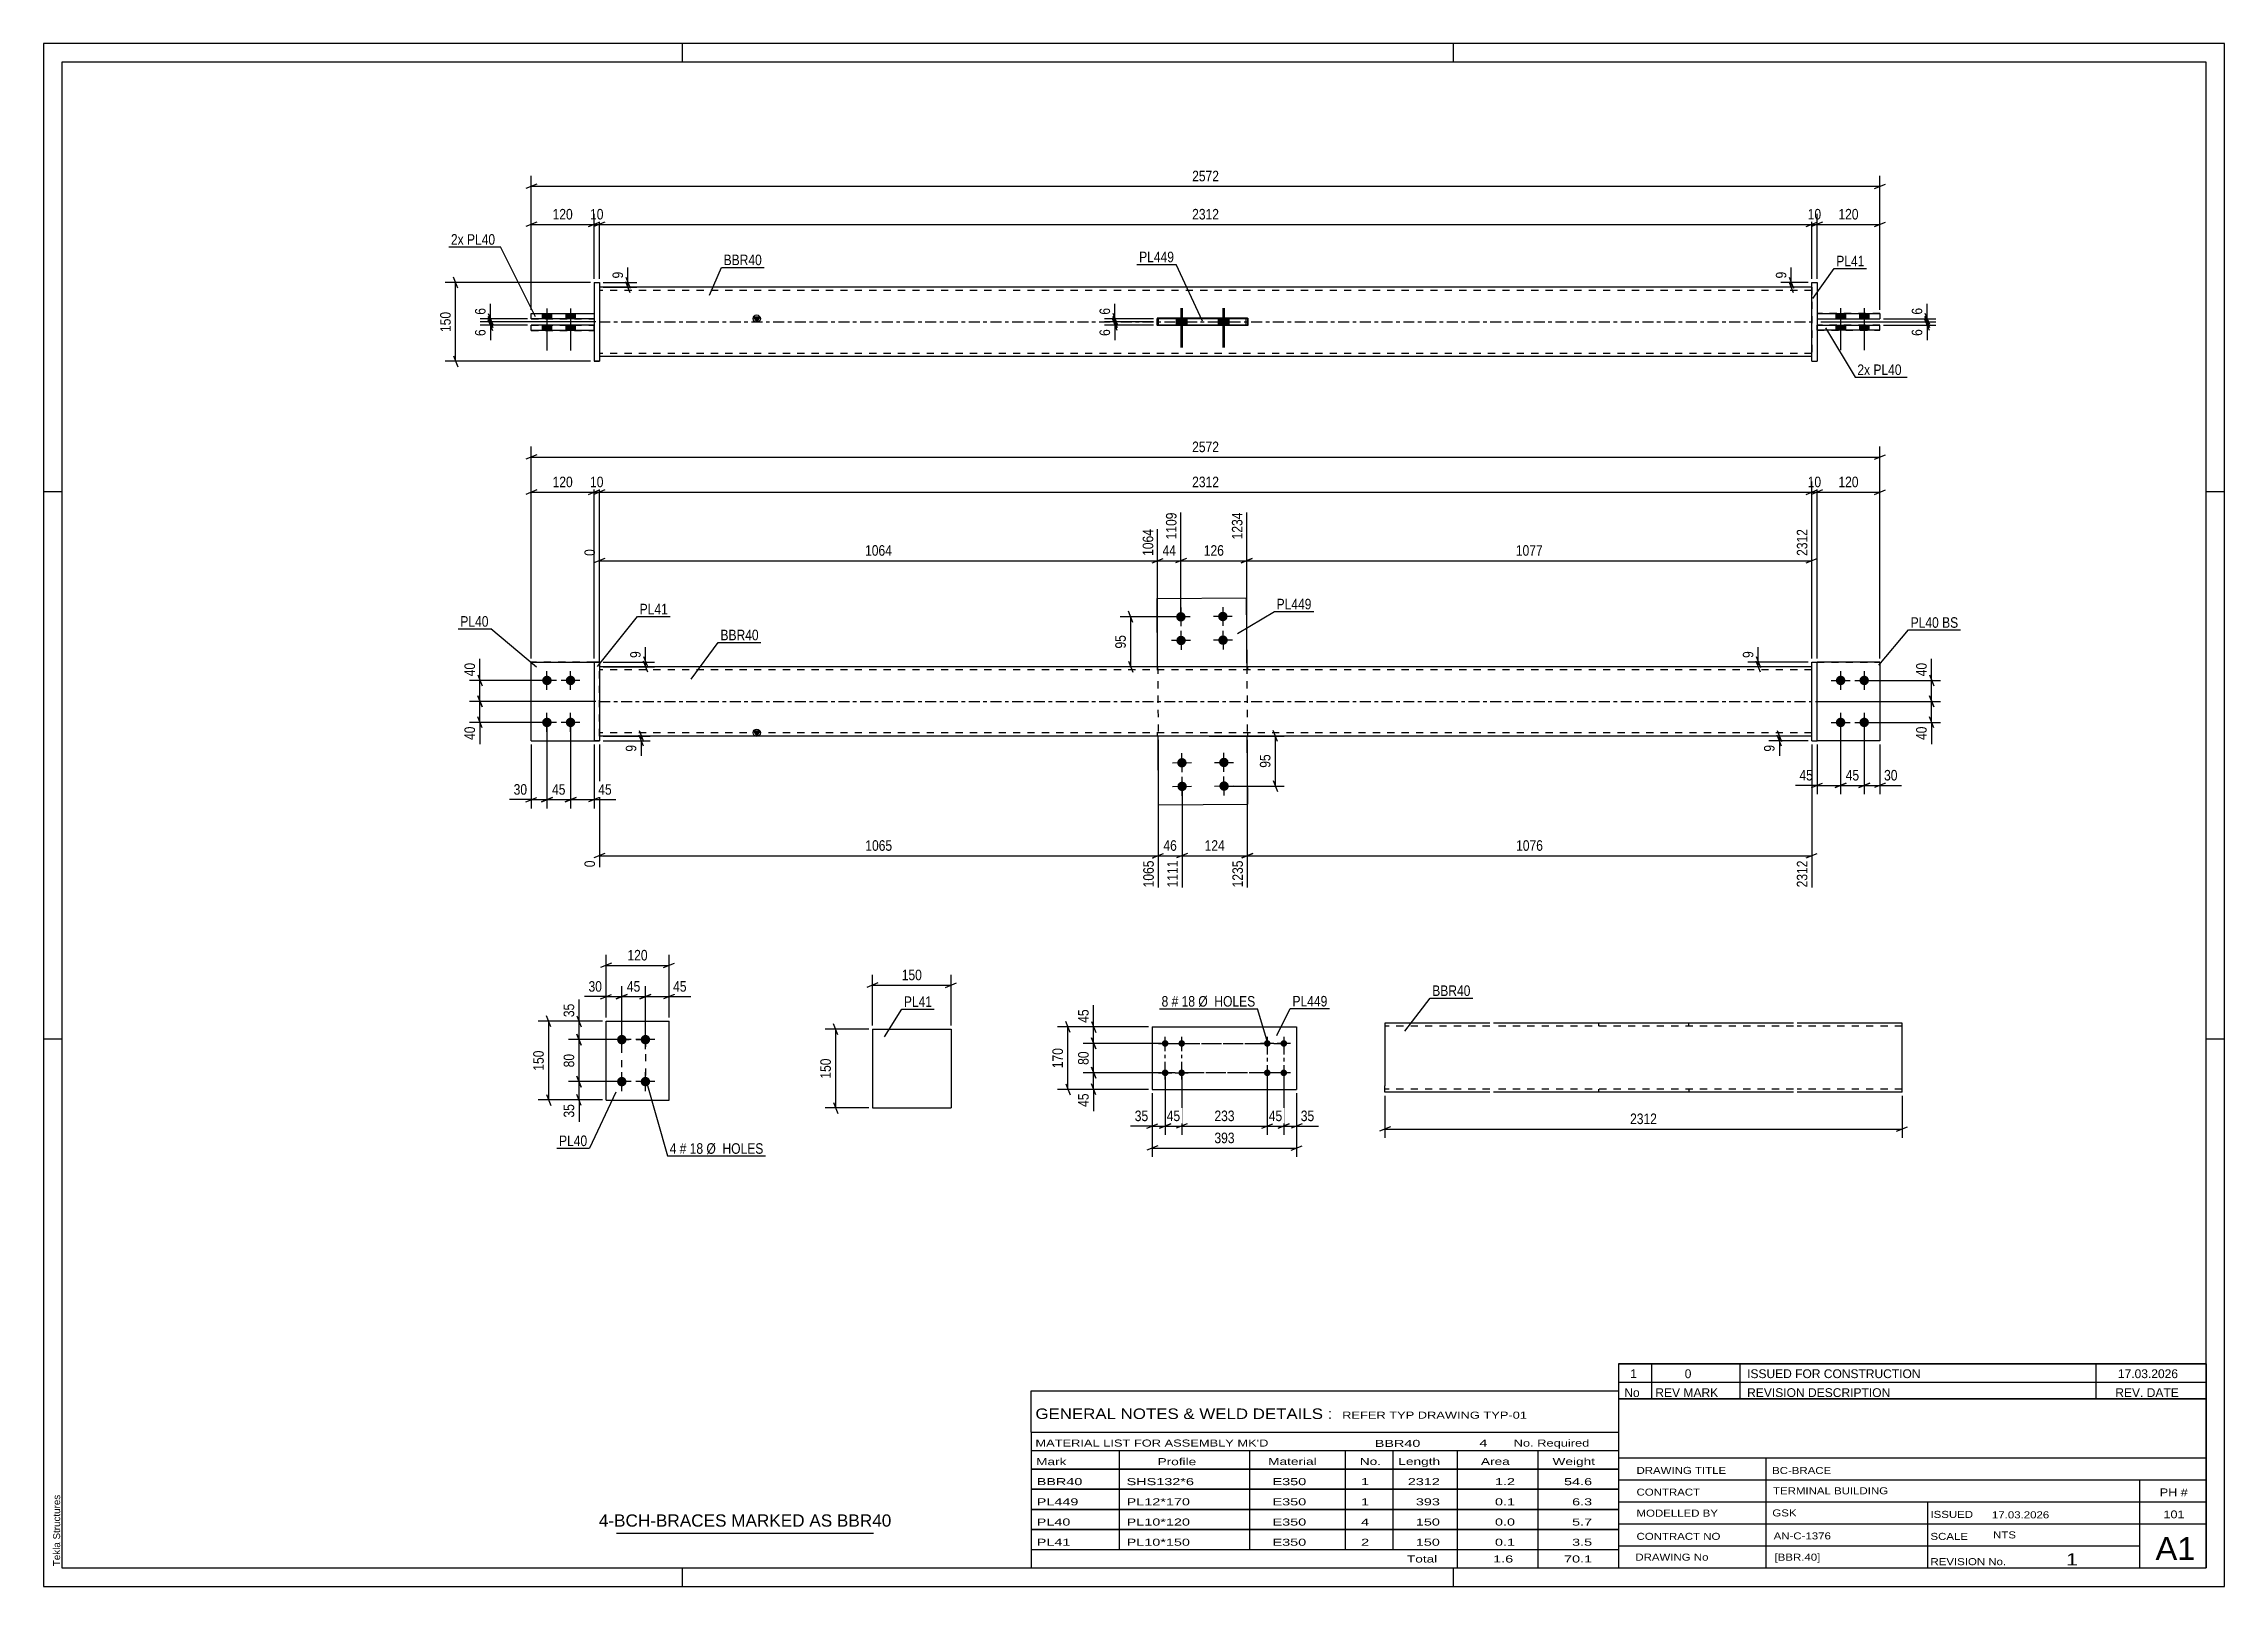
# Paper-space layout 'Layout1' of a CAD drawing. Header units: millimetres. Extents: x 0 to 594, y 0 to 420.
# The model-space entities are those that its viewports show. They can reach past a viewport. Long polylines and large blocks are cut down to what shows.
import ezdxf

# ---------------------------------------------------------------- set-up
doc = ezdxf.new("R2010")
doc.units = ezdxf.units.MM
doc.linetypes.add('DXK_LINE_DOT2', pattern=[3.9198, 1.9599, -1.9599])
doc.linetypes.add('DXK_LINE_DOT3', pattern=[5.9187, 2.979, -0.9799, 0.9799, -0.9799])
doc.layers.add('Viewport layer', color=7, linetype='Continuous', plot=False)
doc.styles.add('Arial', font='ARIAL.TTF', dxfattribs={"height": 0.2})
doc.styles.add('Arial Narrow', font='ARIALN.TTF', dxfattribs={"height": 0.2})

# ---------------------------------------------------------------- blocks, each defined once
blk = doc.blocks.new('Unknown-581589519-1129')
at = {"color": 5, "linetype": 'Continuous'}
for p, q in [((594, 420), (0, 420)), ((0, 420), (0, 0)), ((174, 415), (174, 420)), ((384, 415), (384, 420)), ((594, 0), (594, 420)), ((589, 415), (5, 415)), ((5, 415), (5, 5)), ((589, 5), (589, 415)), ((5, 298), (0, 298)), ((594, 298), (589, 298)), ((5, 149), (0, 149)), ((594, 149), (589, 149)), ((0, 0), (594, 0)), ((5, 5), (589, 5)), ((174, 0), (174, 5)), ((384, 0), (384, 5))]:
    blk.add_line(p, q, dxfattribs=at)
at = {"color": 174, "linetype": 'Continuous', "style": 'Arial'}
blk.add_text('Tekla Structures', height=1.9102, rotation=90, dxfattribs=at).set_placement((4.5, 5.5))
blk = doc.blocks.new('Bolt-581589519-4227 - 4225')
at = {"linetype": 'Continuous'}
for points in [[(333.3, 146.91, -1), (333.3, 148.71, -1)], [(337.8, 146.91, -1), (337.8, 148.71, -1)], [(333.3, 138.91, -1), (333.3, 140.71, -1)], [(337.8, 138.91, -1), (337.8, 140.71, -1)]]:
    blk.add_hatch(color=1, dxfattribs=at).paths.add_polyline_path(points)
at = {"color": 1, "linetype": 'Continuous'}
for p, q in [((333.3, 149.61), (333.3, 146.01)), ((337.8, 149.61), (337.8, 146.01)), ((335.1, 147.81), (331.5, 147.81)), ((339.6, 147.81), (336, 147.81)), ((335.1, 139.81), (331.5, 139.81)), ((333.3, 141.61), (333.3, 138.01)), ((339.6, 139.81), (336, 139.81)), ((337.8, 141.61), (337.8, 138.01))]:
    blk.add_line(p, q, dxfattribs=at)
blk = doc.blocks.new('Part-581589519-4226 - 4225')
at = {"color": 2, "linetype": 'Continuous'}
for p, q in [((301.99, 152.31), (301.99, 135.31)), ((301.99, 152.31), (341.3, 152.31)), ((341.3, 152.31), (341.3, 135.31)), ((301.99, 135.31), (341.3, 135.31))]:
    blk.add_line(p, q, dxfattribs=at)
blk = doc.blocks.new('Bolt-581589519-4228 - 4225')
at = {"linetype": 'Continuous'}
for points in [[(305.49, 148.71, -1), (305.49, 146.91, -1)], [(309.99, 148.71, -1), (309.99, 146.91, -1)], [(305.49, 140.71, -1), (305.49, 138.91, -1)], [(309.99, 140.71, -1), (309.99, 138.91, -1)]]:
    blk.add_hatch(color=1, dxfattribs=at).paths.add_polyline_path(points)
at = {"color": 1, "linetype": 'Continuous'}
for p, q in [((305.49, 146.01), (305.49, 149.61)), ((309.99, 146.01), (309.99, 149.61)), ((303.69, 147.81), (307.29, 147.81)), ((308.19, 147.81), (311.79, 147.81)), ((303.69, 139.81), (307.29, 139.81)), ((305.49, 138.01), (305.49, 141.61)), ((308.19, 139.81), (311.79, 139.81)), ((309.99, 138.01), (309.99, 141.61))]:
    blk.add_line(p, q, dxfattribs=at)
blk = doc.blocks.new('Bolt-581589519-2187 - 2153')
at = {"linetype": 'Continuous'}
for points in [[(157.49, 147.56), (157.22, 147.59), (156.97, 147.67), (156.73, 147.8), (156.53, 147.98), (156.38, 148.2), (156.27, 148.45), (156.21, 148.71), (156.21, 148.98), (156.27, 149.24), (156.38, 149.49), (156.53, 149.7), (156.73, 149.88), (156.97, 150.02), (157.22, 150.1), (157.49, 150.13), (157.76, 150.1), (158.01, 150.02), (158.24, 149.88), (158.44, 149.7), (158.6, 149.49), (158.71, 149.24), (158.77, 148.98), (158.77, 148.71), (158.71, 148.45), (158.6, 148.2), (158.44, 147.98), (158.24, 147.8), (158.01, 147.67), (157.76, 147.59)], [(163.92, 147.56), (163.65, 147.59), (163.39, 147.67), (163.16, 147.8), (162.96, 147.98), (162.8, 148.2), (162.69, 148.45), (162.64, 148.71), (162.64, 148.98), (162.69, 149.24), (162.8, 149.49), (162.96, 149.7), (163.16, 149.88), (163.39, 150.02), (163.65, 150.1), (163.92, 150.13), (164.18, 150.1), (164.44, 150.02), (164.67, 149.88), (164.87, 149.7), (165.03, 149.49), (165.14, 149.24), (165.2, 148.98), (165.2, 148.71), (165.14, 148.45), (165.03, 148.2), (164.87, 147.98), (164.67, 147.8), (164.44, 147.67), (164.18, 147.59)], [(157.49, 136.13), (157.22, 136.16), (156.97, 136.24), (156.73, 136.37), (156.53, 136.55), (156.38, 136.77), (156.27, 137.02), (156.21, 137.28), (156.21, 137.55), (156.27, 137.81), (156.38, 138.06), (156.53, 138.28), (156.73, 138.46), (156.97, 138.59), (157.22, 138.67), (157.49, 138.7), (157.76, 138.67), (158.01, 138.59), (158.24, 138.46), (158.44, 138.28), (158.6, 138.06), (158.71, 137.81), (158.77, 137.55), (158.77, 137.28), (158.71, 137.02), (158.6, 136.77), (158.44, 136.55), (158.24, 136.37), (158.01, 136.24), (157.76, 136.16)], [(163.92, 136.13), (163.65, 136.16), (163.39, 136.24), (163.16, 136.37), (162.96, 136.55), (162.8, 136.77), (162.69, 137.02), (162.64, 137.28), (162.64, 137.55), (162.69, 137.81), (162.8, 138.06), (162.96, 138.28), (163.16, 138.46), (163.39, 138.59), (163.65, 138.67), (163.92, 138.7), (164.18, 138.67), (164.44, 138.59), (164.67, 138.46), (164.87, 138.28), (165.03, 138.06), (165.14, 137.81), (165.2, 137.55), (165.2, 137.28), (165.14, 137.02), (165.03, 136.77), (164.87, 136.55), (164.67, 136.37), (164.44, 136.24), (164.18, 136.16)]]:
    blk.add_hatch(color=1, dxfattribs=at).paths.add_polyline_path(points)
at = {"color": 1, "linetype": 'Continuous'}
for p, q in [((160.06, 148.84), (154.92, 148.84)), ((157.49, 146.27), (157.49, 151.42)), ((166.49, 148.84), (161.35, 148.84)), ((163.92, 146.27), (163.92, 151.42)), ((160.06, 137.42), (154.92, 137.42)), ((157.49, 134.84), (157.49, 139.99)), ((166.49, 137.42), (161.35, 137.42)), ((163.92, 134.84), (163.92, 139.99))]:
    blk.add_line(p, q, dxfattribs=at)
blk = doc.blocks.new('Part-581589519-2192 - 2153')
at = {"color": 2, "linetype": 'Continuous'}
for p, q in [((153.2, 132.41), (153.2, 153.84)), ((153.2, 153.84), (170.35, 153.84)), ((170.35, 132.41), (170.35, 153.84)), ((153.2, 132.41), (153.2, 132.41)), ((153.2, 132.41), (170.35, 132.41)), ((170.35, 132.41), (170.35, 132.41))]:
    blk.add_line(p, q, dxfattribs=at)
at = {"color": 7, "linetype": 'DXK_LINE_DOT2'}
for p, q in [((153.2, 153.84), (170.35, 153.84)), ((153.2, 132.41), (153.2, 132.41)), ((153.2, 132.41), (170.35, 132.41)), ((170.35, 132.41), (170.35, 132.41))]:
    blk.add_line(p, q, dxfattribs=at)
blk = doc.blocks.new('Part-581589519-1681 - 1670')
at = {"color": 2, "linetype": 'Continuous'}
for p, q in [((500.18, 251.63), (483.04, 251.63)), ((500.18, 251.63), (500.18, 251.63)), ((500.18, 251.63), (500.18, 230.2)), ((500.18, 230.2), (483.04, 230.2))]:
    blk.add_line(p, q, dxfattribs=at)
at = {"color": 7, "linetype": 'DXK_LINE_DOT2'}
for p, q in [((500.18, 251.63), (483.04, 251.63)), ((483.04, 251.63), (483.04, 251.63)), ((483.04, 230.2), (483.04, 251.63)), ((500.18, 251.63), (500.18, 251.63)), ((500.18, 230.2), (483.04, 230.2))]:
    blk.add_line(p, q, dxfattribs=at)
blk = doc.blocks.new('Bolt-581589519-1684 - 1670')
at = {"linetype": 'Continuous'}
for points in [[(311.06, 263.96, -1), (308.49, 263.94, -1)], [(322.49, 264.04, -1), (319.91, 264.03, -1)], [(311.1, 257.53, -1), (308.53, 257.52, -1)], [(322.53, 257.62, -1), (319.96, 257.6, -1)]]:
    blk.add_hatch(color=1, dxfattribs=at).paths.add_polyline_path(points)
at = {"color": 1, "linetype": 'Continuous'}
for p, q in [((312.34, 263.97), (307.2, 263.93)), ((309.75, 266.52), (309.79, 261.38)), ((323.77, 264.05), (318.63, 264.02)), ((321.18, 266.61), (321.22, 261.46)), ((312.39, 257.54), (307.25, 257.51)), ((309.8, 260.1), (309.84, 254.95)), ((323.82, 257.63), (318.68, 257.59)), ((321.23, 260.18), (321.27, 255.04))]:
    blk.add_line(p, q, dxfattribs=at)
blk = doc.blocks.new('Part-581589519-1676 - 1670')
at = {"linetype": 'Continuous'}
blk.add_hatch(color=2, dxfattribs=at).paths.add_polyline_path([(194.24, 231.49), (193.44, 232.89), (195.04, 232.89)])
at = {"color": 2, "linetype": 'Continuous'}
for p, q in [((481.61, 250.35), (151.38, 250.35)), ((194.24, 231.49), (193.44, 232.89)), ((193.44, 232.89), (195.04, 232.89)), ((195.04, 232.89), (194.24, 231.49)), ((481.61, 231.49), (151.38, 231.49))]:
    blk.add_line(p, q, dxfattribs=at)
at = {"color": 7, "linetype": 'DXK_LINE_DOT2'}
for p, q in [((151.38, 231.49), (151.38, 250.35)), ((481.61, 249.49), (151.38, 249.49)), ((303.3, 250.35), (303.3, 249.49)), ((327.88, 250.35), (327.88, 249.49)), ((481.61, 231.49), (481.61, 250.35)), ((481.61, 232.35), (151.38, 232.35)), ((303.43, 231.49), (303.43, 232.35)), ((328.01, 231.49), (328.01, 232.35))]:
    blk.add_line(p, q, dxfattribs=at)
at = {"color": 7, "linetype": 'DXK_LINE_DOT3'}
blk.add_line((151.38, 240.92), (481.61, 240.92), dxfattribs=at)
at = {"color": 2, "linetype": 'Continuous'}
blk.add_circle((194.24, 232.39), 1, dxfattribs=at)
blk = doc.blocks.new('Bolt-581589519-1683 - 1670')
at = {"linetype": 'Continuous'}
for points in [[(308.77, 224.22, -1), (311.34, 224.24, -1)], [(320.2, 224.3, -1), (322.77, 224.32, -1)], [(308.82, 217.79, -1), (311.39, 217.81, -1)], [(320.25, 217.87, -1), (322.82, 217.89, -1)]]:
    blk.add_hatch(color=1, dxfattribs=at).paths.add_polyline_path(points)
at = {"color": 1, "linetype": 'Continuous'}
for p, q in [((310.08, 221.66), (310.04, 226.8)), ((321.5, 221.74), (321.47, 226.88)), ((307.49, 224.21), (312.63, 224.25)), ((310.12, 215.23), (310.09, 220.37)), ((318.91, 224.29), (324.06, 224.33)), ((321.55, 215.31), (321.51, 220.45)), ((307.53, 217.78), (312.67, 217.82)), ((318.96, 217.86), (324.1, 217.9))]:
    blk.add_line(p, q, dxfattribs=at)
blk = doc.blocks.new('Bolt-581589519-1685 - 1670')
at = {"linetype": 'Continuous'}
for points in [[(137.09, 245.35), (136.83, 245.37), (136.57, 245.46), (136.34, 245.59), (136.14, 245.77), (135.98, 245.99), (135.87, 246.23), (135.82, 246.5), (135.82, 246.77), (135.87, 247.03), (135.98, 247.27), (136.14, 247.49), (136.34, 247.67), (136.57, 247.81), (136.83, 247.89), (137.09, 247.92), (137.36, 247.89), (137.62, 247.81), (137.85, 247.67), (138.05, 247.49), (138.21, 247.27), (138.32, 247.03), (138.37, 246.77), (138.37, 246.5), (138.32, 246.23), (138.21, 245.99), (138.05, 245.77), (137.85, 245.59), (137.62, 245.46), (137.36, 245.37)], [(143.52, 245.35), (143.26, 245.37), (143, 245.46), (142.77, 245.59), (142.57, 245.77), (142.41, 245.99), (142.3, 246.23), (142.24, 246.5), (142.24, 246.77), (142.3, 247.03), (142.41, 247.27), (142.57, 247.49), (142.77, 247.67), (143, 247.81), (143.26, 247.89), (143.52, 247.92), (143.79, 247.89), (144.05, 247.81), (144.28, 247.67), (144.48, 247.49), (144.64, 247.27), (144.75, 247.03), (144.8, 246.77), (144.8, 246.5), (144.75, 246.23), (144.64, 245.99), (144.48, 245.77), (144.28, 245.59), (144.05, 245.46), (143.79, 245.37)], [(137.09, 233.92), (136.83, 233.95), (136.57, 234.03), (136.34, 234.16), (136.14, 234.34), (135.98, 234.56), (135.87, 234.81), (135.82, 235.07), (135.82, 235.34), (135.87, 235.6), (135.98, 235.85), (136.14, 236.06), (136.34, 236.24), (136.57, 236.38), (136.83, 236.46), (137.09, 236.49), (137.36, 236.46), (137.62, 236.38), (137.85, 236.24), (138.05, 236.06), (138.21, 235.85), (138.32, 235.6), (138.37, 235.34), (138.37, 235.07), (138.32, 234.81), (138.21, 234.56), (138.05, 234.34), (137.85, 234.16), (137.62, 234.03), (137.36, 233.95)], [(143.52, 233.92), (143.26, 233.95), (143, 234.03), (142.77, 234.16), (142.57, 234.34), (142.41, 234.56), (142.3, 234.81), (142.24, 235.07), (142.24, 235.34), (142.3, 235.6), (142.41, 235.85), (142.57, 236.06), (142.77, 236.24), (143, 236.38), (143.26, 236.46), (143.52, 236.49), (143.79, 236.46), (144.05, 236.38), (144.28, 236.24), (144.48, 236.06), (144.64, 235.85), (144.75, 235.6), (144.8, 235.34), (144.8, 235.07), (144.75, 234.81), (144.64, 234.56), (144.48, 234.34), (144.28, 234.16), (144.05, 234.03), (143.79, 233.95)]]:
    blk.add_hatch(color=1, dxfattribs=at).paths.add_polyline_path(points)
at = {"color": 1, "linetype": 'Continuous'}
for p, q in [((139.67, 246.63), (134.52, 246.63)), ((137.09, 244.06), (137.09, 249.2)), ((146.09, 246.63), (140.95, 246.63)), ((143.52, 244.06), (143.52, 249.2)), ((137.09, 232.63), (137.09, 237.77)), ((143.52, 232.63), (143.52, 237.77)), ((139.67, 235.2), (134.52, 235.2)), ((146.09, 235.2), (140.95, 235.2))]:
    blk.add_line(p, q, dxfattribs=at)
blk = doc.blocks.new('Bolt-581589519-1686 - 1670')
at = {"linetype": 'Continuous'}
for points in [[(489.47, 247.92), (489.74, 247.89), (489.99, 247.81), (490.23, 247.67), (490.43, 247.49), (490.58, 247.27), (490.69, 247.03), (490.75, 246.77), (490.75, 246.5), (490.69, 246.23), (490.58, 245.99), (490.43, 245.77), (490.23, 245.59), (489.99, 245.46), (489.74, 245.37), (489.47, 245.35), (489.2, 245.37), (488.95, 245.46), (488.71, 245.59), (488.51, 245.77), (488.36, 245.99), (488.25, 246.23), (488.19, 246.5), (488.19, 246.77), (488.25, 247.03), (488.36, 247.27), (488.51, 247.49), (488.71, 247.67), (488.95, 247.81), (489.2, 247.89)], [(495.9, 247.92), (496.17, 247.89), (496.42, 247.81), (496.65, 247.67), (496.85, 247.49), (497.01, 247.27), (497.12, 247.03), (497.18, 246.77), (497.18, 246.5), (497.12, 246.23), (497.01, 245.99), (496.85, 245.77), (496.65, 245.59), (496.42, 245.46), (496.17, 245.37), (495.9, 245.35), (495.63, 245.37), (495.38, 245.46), (495.14, 245.59), (494.94, 245.77), (494.79, 245.99), (494.68, 246.23), (494.62, 246.5), (494.62, 246.77), (494.68, 247.03), (494.79, 247.27), (494.94, 247.49), (495.14, 247.67), (495.38, 247.81), (495.63, 247.89)], [(489.47, 236.49), (489.74, 236.46), (489.99, 236.38), (490.23, 236.24), (490.43, 236.06), (490.58, 235.85), (490.69, 235.6), (490.75, 235.34), (490.75, 235.07), (490.69, 234.81), (490.58, 234.56), (490.43, 234.34), (490.23, 234.16), (489.99, 234.03), (489.74, 233.95), (489.47, 233.92), (489.2, 233.95), (488.95, 234.03), (488.71, 234.16), (488.51, 234.34), (488.36, 234.56), (488.25, 234.81), (488.19, 235.07), (488.19, 235.34), (488.25, 235.6), (488.36, 235.85), (488.51, 236.06), (488.71, 236.24), (488.95, 236.38), (489.2, 236.46)], [(495.9, 236.49), (496.17, 236.46), (496.42, 236.38), (496.65, 236.24), (496.85, 236.06), (497.01, 235.85), (497.12, 235.6), (497.18, 235.34), (497.18, 235.07), (497.12, 234.81), (497.01, 234.56), (496.85, 234.34), (496.65, 234.16), (496.42, 234.03), (496.17, 233.95), (495.9, 233.92), (495.63, 233.95), (495.38, 234.03), (495.14, 234.16), (494.94, 234.34), (494.79, 234.56), (494.68, 234.81), (494.62, 235.07), (494.62, 235.34), (494.68, 235.6), (494.79, 235.85), (494.94, 236.06), (495.14, 236.24), (495.38, 236.38), (495.63, 236.46)]]:
    blk.add_hatch(color=1, dxfattribs=at).paths.add_polyline_path(points)
at = {"color": 1, "linetype": 'Continuous'}
for p, q in [((486.9, 246.63), (492.04, 246.63)), ((489.47, 249.2), (489.47, 244.06)), ((493.33, 246.63), (498.47, 246.63)), ((495.9, 249.2), (495.9, 244.06)), ((489.47, 237.77), (489.47, 232.63)), ((495.9, 237.77), (495.9, 232.63)), ((486.9, 235.2), (492.04, 235.2)), ((493.33, 235.2), (498.47, 235.2))]:
    blk.add_line(p, q, dxfattribs=at)
blk = doc.blocks.new('Part-581589519-1691 - 1670')
at = {"color": 2, "linetype": 'Continuous'}
for p, q in [((303.31, 268.91), (327.59, 269.08)), ((303.44, 250.35), (303.31, 268.91)), ((327.59, 269.08), (327.73, 250.35)), ((303.71, 212.75), (303.58, 231.49)), ((328, 212.93), (327.86, 231.49)), ((303.71, 212.75), (328, 212.93))]:
    blk.add_line(p, q, dxfattribs=at)
at = {"color": 7, "linetype": 'DXK_LINE_DOT2'}
for p, q in [((303.44, 250.35), (303.58, 231.49)), ((327.73, 250.35), (327.86, 231.49))]:
    blk.add_line(p, q, dxfattribs=at)
blk = doc.blocks.new('Part-581589519-1696 - 1670')
at = {"color": 2, "linetype": 'Continuous'}
for p, q in [((151.38, 251.63), (149.95, 251.63)), ((149.95, 251.63), (149.95, 230.2)), ((151.38, 251.63), (151.38, 251.63)), ((151.38, 251.63), (151.38, 230.2)), ((149.95, 230.2), (151.38, 230.2))]:
    blk.add_line(p, q, dxfattribs=at)
at = {"color": 7, "linetype": 'DXK_LINE_DOT2'}
for p, q in [((149.95, 251.63), (151.38, 251.63)), ((151.38, 230.2), (149.95, 230.2))]:
    blk.add_line(p, q, dxfattribs=at)
blk = doc.blocks.new('Part-581589519-1701 - 1670')
at = {"color": 7, "linetype": 'DXK_LINE_DOT2'}
for p, q in [((132.81, 230.2), (132.81, 251.63)), ((132.81, 251.63), (149.95, 251.63)), ((149.95, 251.63), (132.81, 251.63)), ((149.95, 251.63), (149.95, 230.2)), ((132.81, 230.2), (132.81, 230.2)), ((132.81, 230.2), (149.95, 230.2)), ((132.81, 230.2), (149.95, 230.2)), ((149.95, 230.2), (149.95, 230.2))]:
    blk.add_line(p, q, dxfattribs=at)
blk = doc.blocks.new('Part-581589519-1706 - 1670')
at = {"color": 2, "linetype": 'Continuous'}
for p, q in [((132.81, 230.2), (132.81, 251.63)), ((132.81, 251.63), (149.95, 251.63)), ((132.81, 230.2), (132.81, 230.2)), ((132.81, 230.2), (149.95, 230.2))]:
    blk.add_line(p, q, dxfattribs=at)
at = {"color": 7, "linetype": 'DXK_LINE_DOT2'}
for p, q in [((149.95, 251.63), (132.81, 251.63)), ((149.95, 251.63), (149.95, 230.2)), ((132.81, 230.2), (132.81, 230.2)), ((132.81, 230.2), (149.95, 230.2)), ((149.95, 230.2), (149.95, 230.2))]:
    blk.add_line(p, q, dxfattribs=at)
blk = doc.blocks.new('Part-581589519-1707 - 1670')
at = {"color": 2, "linetype": 'Continuous'}
for p, q in [((481.61, 251.63), (483.04, 251.63)), ((481.61, 230.2), (481.61, 251.63)), ((483.04, 230.2), (483.04, 251.63)), ((481.61, 230.2), (481.61, 230.2)), ((481.61, 230.2), (483.04, 230.2))]:
    blk.add_line(p, q, dxfattribs=at)
at = {"color": 7, "linetype": 'DXK_LINE_DOT2'}
for p, q in [((481.61, 251.63), (483.04, 251.63)), ((481.61, 230.2), (483.04, 230.2))]:
    blk.add_line(p, q, dxfattribs=at)
blk = doc.blocks.new('Part-581589519-1712 - 1670')
at = {"color": 7, "linetype": 'DXK_LINE_DOT2'}
for p, q in [((483.04, 251.63), (500.18, 251.63)), ((500.18, 251.63), (483.04, 251.63)), ((483.04, 251.63), (483.04, 251.63)), ((483.04, 230.2), (483.04, 251.63)), ((500.18, 251.63), (500.18, 251.63)), ((500.18, 251.63), (500.18, 230.2)), ((500.18, 230.2), (483.04, 230.2)), ((500.18, 230.2), (483.04, 230.2))]:
    blk.add_line(p, q, dxfattribs=at)
blk = doc.blocks.new('Part-581589519-1417 - 1366')
at = {"color": 2, "linetype": 'Continuous'}
for p, q in [((132.81, 341.91), (132.81, 343.34)), ((149.95, 343.34), (132.81, 343.34)), ((132.81, 341.91), (132.81, 341.91)), ((149.95, 341.91), (132.81, 341.91)), ((149.95, 341.91), (149.95, 343.34)), ((149.95, 341.91), (149.95, 341.91))]:
    blk.add_line(p, q, dxfattribs=at)
at = {"color": 7, "linetype": 'DXK_LINE_DOT2'}
for p, q in [((132.81, 343.34), (149.95, 343.34)), ((132.81, 341.91), (149.95, 341.91))]:
    blk.add_line(p, q, dxfattribs=at)
blk = doc.blocks.new('Bolt-581589519-1433 - 1366')
at = {"linetype": 'Continuous'}
for points in [[(308.77, 343.37), (311.34, 343.37), (311.34, 345.09), (308.77, 345.09)], [(308.82, 343.37), (311.39, 343.37), (311.39, 345.09), (308.82, 345.09)], [(320.2, 343.37), (322.77, 343.37), (322.77, 345.09), (320.2, 345.09)], [(320.25, 343.37), (322.82, 343.37), (322.82, 345.09), (320.25, 345.09)]]:
    blk.add_hatch(color=1, dxfattribs=at).paths.add_polyline_path(points)
at = {"color": 1, "linetype": 'Continuous'}
for p, q in [((308.77, 345.09), (308.77, 343.37)), ((308.82, 345.09), (308.82, 343.37)), ((310.06, 347.95), (310.06, 337.23)), ((310.1, 347.95), (310.1, 337.23)), ((311.34, 345.09), (311.34, 343.37)), ((311.39, 345.09), (311.39, 343.37)), ((320.2, 345.09), (320.2, 343.37)), ((320.25, 345.09), (320.25, 343.37)), ((321.49, 347.95), (321.49, 337.23)), ((321.53, 347.95), (321.53, 337.23)), ((322.77, 345.09), (322.77, 343.37)), ((322.82, 345.09), (322.82, 343.37))]:
    blk.add_line(p, q, dxfattribs=at)
blk = doc.blocks.new('Bolt-581589519-1369 - 1366')
at = {"linetype": 'Continuous'}
for points in [[(490.76, 346.53), (488.18, 346.53), (488.18, 345.1), (490.76, 345.1)], [(490.76, 346.53), (488.18, 346.53), (488.18, 345.1), (490.76, 345.1)], [(497.18, 346.53), (494.61, 346.53), (494.61, 345.1), (497.18, 345.1)], [(497.18, 346.53), (494.61, 346.53), (494.61, 345.1), (497.18, 345.1)], [(490.76, 343.38), (488.18, 343.38), (488.18, 341.96), (490.76, 341.96)], [(490.76, 343.38), (488.18, 343.38), (488.18, 341.95), (490.76, 341.95)], [(497.18, 343.38), (494.61, 343.38), (494.61, 341.96), (497.18, 341.96)], [(497.18, 343.38), (494.61, 343.38), (494.61, 341.95), (497.18, 341.95)]]:
    blk.add_hatch(color=1, dxfattribs=at).paths.add_polyline_path(points)
at = {"color": 1, "linetype": 'Continuous'}
for p, q in [((488.18, 346.53), (488.18, 345.1)), ((488.18, 346.53), (488.18, 345.1)), ((489.47, 347.96), (489.47, 336.53)), ((489.47, 347.96), (489.47, 336.53)), ((490.76, 346.53), (490.76, 345.1)), ((490.76, 346.53), (490.76, 345.1)), ((494.61, 346.53), (494.61, 345.1)), ((494.61, 346.53), (494.61, 345.1)), ((495.9, 347.96), (495.9, 336.53)), ((495.9, 347.96), (495.9, 336.53)), ((497.18, 346.53), (497.18, 345.1)), ((497.18, 346.53), (497.18, 345.1)), ((488.18, 343.38), (488.18, 341.96)), ((488.18, 343.38), (488.18, 341.95)), ((490.76, 343.38), (490.76, 341.96)), ((490.76, 343.38), (490.76, 341.95)), ((494.61, 343.38), (494.61, 341.96)), ((494.61, 343.38), (494.61, 341.95)), ((497.18, 343.38), (497.18, 341.96)), ((497.18, 343.38), (497.18, 341.95))]:
    blk.add_line(p, q, dxfattribs=at)
blk = doc.blocks.new('Bolt-581589519-1434 - 1366')
at = {"linetype": 'Continuous'}
for points in [[(311.06, 345.09), (308.49, 345.09), (308.49, 343.37), (311.06, 343.37)], [(311.1, 345.09), (308.53, 345.09), (308.53, 343.37), (311.1, 343.37)], [(322.49, 345.09), (319.91, 345.09), (319.91, 343.37), (322.49, 343.37)], [(322.53, 345.09), (319.96, 345.09), (319.96, 343.37), (322.53, 343.37)]]:
    blk.add_hatch(color=1, dxfattribs=at).paths.add_polyline_path(points)
at = {"color": 1, "linetype": 'Continuous'}
for p, q in [((308.49, 345.09), (308.49, 343.37)), ((308.53, 345.09), (308.53, 343.37)), ((309.77, 347.95), (309.77, 337.23)), ((309.82, 347.95), (309.82, 337.23)), ((311.06, 345.09), (311.06, 343.37)), ((311.1, 345.09), (311.1, 343.37)), ((319.91, 345.09), (319.91, 343.37)), ((319.96, 345.09), (319.96, 343.37)), ((321.2, 347.95), (321.2, 337.23)), ((321.25, 347.95), (321.25, 337.23)), ((322.49, 345.09), (322.49, 343.37)), ((322.53, 345.09), (322.53, 343.37))]:
    blk.add_line(p, q, dxfattribs=at)
blk = doc.blocks.new('Bolt-581589519-1370 - 1366')
at = {"linetype": 'Continuous'}
for points in [[(135.81, 345.06), (138.38, 345.06), (138.38, 346.49), (135.81, 346.49)], [(135.81, 345.06), (138.38, 345.06), (138.38, 346.49), (135.81, 346.49)], [(142.24, 345.06), (144.81, 345.06), (144.81, 346.49), (142.24, 346.49)], [(142.24, 345.06), (144.81, 345.06), (144.81, 346.49), (142.24, 346.49)], [(135.81, 341.91), (138.38, 341.91), (138.38, 343.34), (135.81, 343.34)], [(135.81, 341.91), (138.38, 341.91), (138.38, 343.34), (135.81, 343.34)], [(142.24, 341.91), (144.81, 341.91), (144.81, 343.34), (142.24, 343.34)], [(142.24, 341.91), (144.81, 341.91), (144.81, 343.34), (142.24, 343.34)]]:
    blk.add_hatch(color=1, dxfattribs=at).paths.add_polyline_path(points)
at = {"color": 1, "linetype": 'Continuous'}
for p, q in [((135.81, 346.49), (135.81, 345.06)), ((135.81, 346.49), (135.81, 345.06)), ((137.09, 347.92), (137.09, 336.49)), ((137.09, 347.92), (137.09, 336.49)), ((138.38, 346.49), (138.38, 345.06)), ((138.38, 346.49), (138.38, 345.06)), ((142.24, 346.49), (142.24, 345.06)), ((142.24, 346.49), (142.24, 345.06)), ((143.52, 347.92), (143.52, 336.49)), ((143.52, 347.92), (143.52, 336.49)), ((144.81, 346.49), (144.81, 345.06)), ((144.81, 346.49), (144.81, 345.06)), ((135.81, 343.34), (135.81, 341.91)), ((135.81, 343.34), (135.81, 341.91)), ((138.38, 343.34), (138.38, 341.91)), ((138.38, 343.34), (138.38, 341.91)), ((142.24, 343.34), (142.24, 341.91)), ((142.24, 343.34), (142.24, 341.91)), ((144.81, 343.34), (144.81, 341.91)), ((144.81, 343.34), (144.81, 341.91))]:
    blk.add_line(p, q, dxfattribs=at)
blk = doc.blocks.new('Part-581589519-1412 - 1366')
at = {"color": 2, "linetype": 'Continuous'}
for p, q in [((132.81, 345.06), (132.81, 346.49)), ((132.81, 346.49), (149.95, 346.49)), ((132.81, 345.06), (132.81, 345.06)), ((149.95, 345.06), (132.81, 345.06)), ((149.95, 346.49), (149.95, 345.06)), ((149.95, 345.06), (149.95, 345.06))]:
    blk.add_line(p, q, dxfattribs=at)
at = {"color": 7, "linetype": 'DXK_LINE_DOT2'}
for p, q in [((132.81, 346.49), (149.95, 346.49)), ((132.81, 345.06), (149.95, 345.06))]:
    blk.add_line(p, q, dxfattribs=at)
blk = doc.blocks.new('Part-581589519-1396 - 1366')
at = {"color": 2, "linetype": 'Continuous'}
for p, q in [((303.31, 343.37), (303.31, 345.09)), ((327.88, 345.09), (303.31, 345.09)), ((327.59, 343.37), (327.59, 345.09)), ((327.88, 343.37), (303.31, 343.37))]:
    blk.add_line(p, q, dxfattribs=at)
at = {"color": 7, "linetype": 'DXK_LINE_DOT2'}
for p, q in [((303.71, 343.37), (303.71, 345.09)), ((327.88, 345.09), (328, 345.09)), ((328, 345.09), (327.88, 345.09)), ((328, 343.37), (328, 345.09)), ((327.88, 343.37), (328, 343.37)), ((328, 343.37), (327.88, 343.37))]:
    blk.add_line(p, q, dxfattribs=at)
blk = doc.blocks.new('Part-581589519-1397 - 1366')
at = {"color": 2, "linetype": 'Continuous'}
for p, q in [((149.95, 354.95), (151.38, 354.95)), ((149.95, 354.95), (149.95, 333.52)), ((151.38, 354.95), (151.38, 354.95)), ((151.38, 354.95), (151.38, 333.52)), ((151.38, 333.52), (149.95, 333.52)), ((149.95, 333.52), (149.95, 333.52))]:
    blk.add_line(p, q, dxfattribs=at)
at = {"color": 7, "linetype": 'DXK_LINE_DOT2'}
for p, q in [((149.95, 354.95), (151.38, 354.95)), ((149.95, 333.52), (151.38, 333.52)), ((149.95, 333.52), (149.95, 333.52))]:
    blk.add_line(p, q, dxfattribs=at)
blk = doc.blocks.new('Part-581589519-1432 - 1366')
at = {"color": 2, "linetype": 'Continuous'}
for p, q in [((481.61, 354.94), (481.61, 354.95)), ((481.61, 333.52), (481.61, 354.94)), ((481.61, 354.94), (483.04, 354.94)), ((483.04, 354.95), (483.04, 354.94)), ((483.04, 354.94), (483.04, 333.52)), ((481.61, 333.52), (483.04, 333.52)), ((481.61, 333.52), (481.61, 333.52)), ((483.04, 333.52), (483.04, 333.52))]:
    blk.add_line(p, q, dxfattribs=at)
at = {"color": 7, "linetype": 'DXK_LINE_DOT2'}
for p, q in [((481.61, 354.95), (481.61, 354.94)), ((481.61, 354.95), (483.04, 354.95)), ((481.61, 333.52), (483.04, 333.52))]:
    blk.add_line(p, q, dxfattribs=at)
blk = doc.blocks.new('Part-581589519-1454 - 1366')
at = {"linetype": 'Continuous'}
blk.add_hatch(color=2, dxfattribs=at).paths.add_polyline_path([(194.24, 344.23), (193.44, 345.63), (195.04, 345.63)])
at = {"color": 2, "linetype": 'Continuous'}
for p, q in [((481.61, 353.66), (151.38, 353.66)), ((194.24, 344.23), (193.44, 345.63)), ((193.44, 345.63), (195.04, 345.63)), ((195.04, 345.63), (194.24, 344.23)), ((327.88, 345.23), (303.3, 345.23)), ((303.3, 345.23), (303.3, 343.23)), ((303.43, 345.09), (303.43, 345.23)), ((327.88, 345.23), (327.88, 343.23)), ((327.88, 343.23), (303.3, 343.23)), ((303.43, 343.37), (303.43, 343.23)), ((481.61, 334.8), (151.38, 334.8))]:
    blk.add_line(p, q, dxfattribs=at)
at = {"color": 7, "linetype": 'DXK_LINE_DOT2'}
for p, q in [((151.38, 353.66), (151.38, 334.8)), ((481.61, 352.8), (151.38, 352.8)), ((481.61, 353.66), (481.61, 334.8)), ((303.43, 345.23), (303.43, 343.37)), ((327.88, 345.23), (328.01, 345.23)), ((328.01, 345.23), (328.01, 343.23)), ((328.01, 343.23), (327.88, 343.23)), ((481.61, 335.66), (151.38, 335.66))]:
    blk.add_line(p, q, dxfattribs=at)
at = {"color": 7, "linetype": 'DXK_LINE_DOT3'}
blk.add_line((151.38, 344.23), (481.61, 344.23), dxfattribs=at)
at = {"color": 2, "linetype": 'Continuous'}
blk.add_circle((194.24, 345.13), 1, dxfattribs=at)
blk = doc.blocks.new('Part-581589519-1459 - 1366')
at = {"color": 2, "linetype": 'Continuous'}
for p, q in [((483.04, 343.38), (500.18, 343.38)), ((483.04, 341.95), (483.04, 343.38)), ((500.18, 341.95), (483.04, 341.95)), ((500.18, 341.95), (500.18, 343.38))]:
    blk.add_line(p, q, dxfattribs=at)
at = {"color": 7, "linetype": 'DXK_LINE_DOT2'}
for p, q in [((500.18, 343.38), (483.04, 343.38)), ((483.04, 341.96), (500.18, 341.96))]:
    blk.add_line(p, q, dxfattribs=at)
blk = doc.blocks.new('Part-581589519-1464 - 1366')
at = {"color": 2, "linetype": 'Continuous'}
for p, q in [((483.04, 346.53), (500.18, 346.53)), ((483.04, 346.53), (483.04, 345.1)), ((483.04, 345.1), (500.18, 345.1)), ((500.18, 346.53), (500.18, 345.1))]:
    blk.add_line(p, q, dxfattribs=at)
at = {"color": 7, "linetype": 'DXK_LINE_DOT2'}
for p, q in [((483.04, 346.53), (483.04, 346.53)), ((500.18, 346.53), (483.04, 346.53)), ((483.04, 345.1), (500.18, 345.1)), ((500.18, 346.53), (500.18, 346.53))]:
    blk.add_line(p, q, dxfattribs=at)
blk = doc.blocks.new('Part-581589519-2396 - 2390')
at = {"color": 2, "linetype": 'Continuous'}
for p, q in [((225.77, 151.68), (225.77, 130.25)), ((225.77, 151.68), (247.19, 151.68)), ((247.19, 151.68), (247.2, 130.25)), ((225.77, 130.25), (247.2, 130.25))]:
    blk.add_line(p, q, dxfattribs=at)
blk = doc.blocks.new('Part-581589519-2427 - 2421')
at = {"color": 2, "linetype": 'Continuous'}
for p, q in [((393.92, 153.37), (365.35, 153.37)), ((365.35, 153.37), (365.35, 136.23)), ((476.64, 153.37), (394.92, 153.37)), ((506.21, 153.37), (477.64, 153.37)), ((506.21, 134.51), (506.21, 153.37)), ((365.35, 135.02), (365.35, 136.23)), ((365.35, 134.64), (365.35, 135.02)), ((365.35, 134.51), (365.35, 134.64)), ((393.92, 134.51), (365.35, 134.51)), ((476.64, 134.51), (394.92, 134.51)), ((506.21, 134.51), (477.64, 134.51))]:
    blk.add_line(p, q, dxfattribs=at)
at = {"color": 7, "linetype": 'DXK_LINE_DOT2'}
for p, q in [((393.92, 152.51), (365.35, 152.51)), ((476.64, 152.51), (394.92, 152.51)), ((423.49, 153.37), (423.49, 152.51)), ((448.07, 153.37), (448.07, 152.51)), ((506.21, 152.51), (477.64, 152.51)), ((365.35, 135.57), (365.35, 136.23)), ((365.35, 135.02), (365.35, 135.9)), ((365.35, 135.37), (365.35, 135.44)), ((365.35, 135.37), (365.35, 135.44)), ((393.92, 135.37), (365.35, 135.37)), ((365.35, 134.51), (365.35, 134.51)), ((476.64, 135.37), (394.92, 135.37)), ((423.62, 134.51), (423.62, 135.37)), ((448.2, 134.51), (448.2, 135.37)), ((506.21, 135.37), (477.64, 135.37)), ((506.21, 135.37), (506.21, 135.44))]:
    blk.add_line(p, q, dxfattribs=at)
blk = doc.blocks.new('Rectangle-581589519-4390 - 4225')
at = {"color": 1, "linetype": 'DXK_LINE_DOT3'}
blk.add_lwpolyline([(305.49, 147.81), (337.8, 147.81), (337.8, 139.81), (305.49, 139.81), (305.49, 147.81)], close=True, dxfattribs=at)
blk = doc.blocks.new('Rectangle-581589519-2376 - 2153')
at = {"color": 1, "linetype": 'DXK_LINE_DOT2'}
blk.add_lwpolyline([(157.49, 148.84), (163.92, 148.84), (163.92, 137.42), (157.49, 137.42), (157.49, 148.84)], close=True, dxfattribs=at)
blk = doc.blocks.new('Rectangle-581589519-4400 - 4225')
at = {"color": 1, "linetype": 'DXK_LINE_DOT3'}
blk.add_lwpolyline([(309.99, 147.81), (333.3, 147.81), (333.3, 139.81), (309.99, 139.81), (309.99, 147.81)], close=True, dxfattribs=at)
blk = doc.blocks.new('StraightDimension-581589519-4236 - 4225')
at = {"color": 7, "linetype": 'Continuous'}
for p, q in [((337.8, 138.81), (337.8, 122.91)), ((341.3, 134.31), (341.3, 122.91)), ((336.3, 124.71), (339.3, 125.91)), ((337.8, 125.31), (341.3, 125.31)), ((342.8, 125.91), (339.8, 124.71))]:
    blk.add_line(p, q, dxfattribs=at)
at = {"color": 0}
blk.add_wipeout([(346.68, 126.06), (346.68, 130.26), (341.83, 130.26), (341.83, 126.06)], dxfattribs=at)
at = {"color": 7, "linetype": 'Continuous'}
blk.add_line((341.3, 125.31), (347.21, 125.31), dxfattribs=at)
blk.add_line((341.3, 125.31), (347.21, 125.31), dxfattribs=at)
at = {"color": 3, "style": 'Arial Narrow'}
blk.add_text('35', height=2.863, dxfattribs=at).set_placement((342.43, 126.66))
blk = doc.blocks.new('StraightDimension-581589519-4237 - 4225')
at = {"color": 7, "linetype": 'Continuous'}
for p, q in [((333.3, 138.81), (333.3, 122.91)), ((337.8, 138.81), (337.8, 122.91)), ((331.8, 124.71), (334.8, 125.91)), ((333.3, 125.31), (337.8, 125.31)), ((339.3, 125.91), (336.3, 124.71))]:
    blk.add_line(p, q, dxfattribs=at)
at = {"color": 0}
blk.add_wipeout([(337.98, 126.06), (337.98, 130.26), (333.12, 130.26), (333.12, 126.06)], dxfattribs=at)
at = {"color": 3, "style": 'Arial Narrow'}
blk.add_text('45', height=2.863, dxfattribs=at).set_placement((333.72, 126.66))
blk = doc.blocks.new('StraightDimension-581589519-4238 - 4225')
at = {"color": 7, "linetype": 'Continuous'}
for p, q in [((309.99, 138.81), (309.99, 122.91)), ((333.3, 138.81), (333.3, 122.91)), ((311.49, 125.91), (308.49, 124.71)), ((309.99, 125.31), (333.3, 125.31)), ((331.8, 124.71), (334.8, 125.91))]:
    blk.add_line(p, q, dxfattribs=at)
at = {"color": 0}
blk.add_wipeout([(324.99, 126.06), (324.99, 130.26), (318.31, 130.26), (318.31, 126.06)], dxfattribs=at)
at = {"color": 3, "style": 'Arial Narrow'}
blk.add_text('233', height=2.863, dxfattribs=at).set_placement((318.91, 126.66))
blk = doc.blocks.new('StraightDimension-581589519-4239 - 4225')
at = {"color": 7, "linetype": 'Continuous'}
for p, q in [((305.49, 138.81), (305.49, 122.91)), ((309.99, 138.81), (309.99, 122.91)), ((303.99, 124.71), (306.99, 125.91)), ((305.49, 125.31), (309.99, 125.31)), ((311.49, 125.91), (308.49, 124.71))]:
    blk.add_line(p, q, dxfattribs=at)
at = {"color": 0}
blk.add_wipeout([(310.17, 126.06), (310.17, 130.26), (305.32, 130.26), (305.32, 126.06)], dxfattribs=at)
at = {"color": 3, "style": 'Arial Narrow'}
blk.add_text('45', height=2.863, dxfattribs=at).set_placement((305.92, 126.66))
blk = doc.blocks.new('StraightDimension-581589519-4240 - 4225')
at = {"color": 7, "linetype": 'Continuous'}
for p, q in [((305.49, 138.81), (305.49, 122.91)), ((301.99, 134.31), (301.99, 122.91)), ((300.49, 124.71), (303.49, 125.91)), ((301.99, 125.31), (305.49, 125.31)), ((306.99, 125.91), (303.99, 124.71))]:
    blk.add_line(p, q, dxfattribs=at)
at = {"color": 0}
blk.add_wipeout([(301.47, 126.06), (301.47, 130.26), (296.61, 130.26), (296.61, 126.06)], dxfattribs=at)
at = {"color": 7, "linetype": 'Continuous'}
blk.add_line((301.99, 125.31), (296.09, 125.31), dxfattribs=at)
blk.add_line((301.99, 125.31), (296.09, 125.31), dxfattribs=at)
at = {"color": 3, "style": 'Arial Narrow'}
blk.add_text('35', height=2.863, dxfattribs=at).set_placement((297.21, 126.66))
blk = doc.blocks.new('StraightDimension-581589519-4256 - 4225')
at = {"color": 7, "linetype": 'Continuous'}
for p, q in [((301.99, 134.31), (301.99, 116.91)), ((341.3, 134.31), (341.3, 116.91)), ((303.49, 119.91), (300.49, 118.71)), ((301.99, 119.31), (341.3, 119.31)), ((339.8, 118.71), (342.8, 119.91))]:
    blk.add_line(p, q, dxfattribs=at)
at = {"color": 0}
blk.add_wipeout([(324.99, 120.06), (324.99, 124.26), (318.31, 124.26), (318.31, 120.06)], dxfattribs=at)
at = {"color": 3, "style": 'Arial Narrow'}
blk.add_text('393', height=2.863, dxfattribs=at).set_placement((318.91, 120.66))
blk = doc.blocks.new('StraightDimension-581589519-4260 - 4225')
at = {"color": 7, "linetype": 'Continuous'}
for p, q in [((300.99, 152.31), (283.14, 152.31)), ((285.39, 153.81), (286.59, 150.81)), ((286.59, 146.31), (285.39, 149.31)), ((285.99, 147.81), (285.99, 152.31)), ((304.49, 147.81), (283.14, 147.81))]:
    blk.add_line(p, q, dxfattribs=at)
at = {"color": 0}
blk.add_wipeout([(285.24, 157.69), (281.04, 157.69), (281.04, 152.83), (285.24, 152.83)], dxfattribs=at)
at = {"color": 7, "linetype": 'Continuous'}
blk.add_line((285.99, 152.31), (285.99, 158.21), dxfattribs=at)
blk.add_line((285.99, 152.31), (285.99, 158.21), dxfattribs=at)
at = {"color": 3, "style": 'Arial Narrow'}
blk.add_text('45', height=2.863, rotation=90.00021, dxfattribs=at).set_placement((284.64, 153.43))
blk = doc.blocks.new('StraightDimension-581589519-4261 - 4225')
at = {"color": 7, "linetype": 'Continuous'}
for p, q in [((285.39, 149.31), (286.59, 146.31)), ((304.49, 147.81), (283.14, 147.81)), ((285.99, 139.81), (285.99, 147.81)), ((304.49, 139.81), (283.14, 139.81)), ((286.59, 138.31), (285.39, 141.31))]:
    blk.add_line(p, q, dxfattribs=at)
at = {"color": 0}
blk.add_wipeout([(285.24, 146.23), (281.04, 146.23), (281.04, 141.38), (285.24, 141.38)], dxfattribs=at)
at = {"color": 3, "style": 'Arial Narrow'}
blk.add_text('80', height=2.863, rotation=90.00021, dxfattribs=at).set_placement((284.64, 141.98))
blk = doc.blocks.new('StraightDimension-581589519-4262 - 4225')
at = {"color": 7, "linetype": 'Continuous'}
for p, q in [((304.49, 139.81), (283.14, 139.81)), ((285.39, 141.31), (286.59, 138.31)), ((286.59, 133.81), (285.39, 136.81)), ((285.99, 135.31), (285.99, 139.81)), ((300.99, 135.31), (283.14, 135.31))]:
    blk.add_line(p, q, dxfattribs=at)
at = {"color": 0}
blk.add_wipeout([(285.24, 134.78), (281.04, 134.78), (281.04, 129.93), (285.24, 129.93)], dxfattribs=at)
at = {"color": 7, "linetype": 'Continuous'}
blk.add_line((285.99, 135.31), (285.99, 129.4), dxfattribs=at)
blk.add_line((285.99, 135.31), (285.99, 129.4), dxfattribs=at)
at = {"color": 3, "style": 'Arial Narrow'}
blk.add_text('45', height=2.863, rotation=90.00021, dxfattribs=at).set_placement((284.64, 130.53))
blk = doc.blocks.new('StraightDimension-581589519-4276 - 4225')
at = {"color": 7, "linetype": 'Continuous'}
for p, q in [((300.99, 152.31), (276.14, 152.31)), ((279.59, 150.81), (278.39, 153.81)), ((278.99, 135.31), (278.99, 152.31)), ((278.39, 136.81), (279.59, 133.81)), ((300.99, 135.31), (276.14, 135.31))]:
    blk.add_line(p, q, dxfattribs=at)
at = {"color": 0}
blk.add_wipeout([(278.24, 147.15), (274.04, 147.15), (274.04, 140.46), (278.24, 140.46)], dxfattribs=at)
at = {"color": 3, "style": 'Arial Narrow'}
blk.add_text('170', height=2.863, rotation=90.00021, dxfattribs=at).set_placement((277.64, 141.06))
blk = doc.blocks.new('StraightDimension-581589519-2360 - 2153')
at = {"color": 7, "linetype": 'Continuous'}
for p, q in [((154.7, 169.65), (151.7, 168.45)), ((153.2, 154.84), (153.2, 171.9)), ((153.2, 169.05), (170.35, 169.05)), ((168.85, 168.45), (171.85, 169.65)), ((170.35, 154.84), (170.35, 171.9))]:
    blk.add_line(p, q, dxfattribs=at)
at = {"color": 0}
blk.add_wipeout([(165.12, 169.8), (165.12, 174), (158.43, 174), (158.43, 169.8)], dxfattribs=at)
at = {"color": 3, "style": 'Arial Narrow'}
blk.add_text('120', height=2.863, dxfattribs=at).set_placement((159.03, 170.4))
blk = doc.blocks.new('StraightDimension-581589519-2292 - 2153')
at = {"color": 7, "linetype": 'Continuous'}
for p, q in [((156.49, 137.42), (143.01, 137.42)), ((145.26, 138.92), (146.46, 135.92)), ((145.86, 132.42), (145.86, 137.42)), ((152.2, 132.42), (143.01, 132.42)), ((146.46, 130.92), (145.26, 133.92))]:
    blk.add_line(p, q, dxfattribs=at)
at = {"color": 0}
blk.add_wipeout([(145.11, 131.89), (140.91, 131.89), (140.91, 127.03), (145.11, 127.03)], dxfattribs=at)
at = {"color": 7, "linetype": 'Continuous'}
blk.add_line((145.86, 132.42), (145.86, 126.51), dxfattribs=at)
blk.add_line((145.86, 132.42), (145.86, 126.51), dxfattribs=at)
at = {"color": 3, "style": 'Arial Narrow'}
blk.add_text('35', height=2.863, rotation=90.00021, dxfattribs=at).set_placement((144.51, 127.63))
blk = doc.blocks.new('StraightDimension-581589519-2269 - 2153')
at = {"color": 7, "linetype": 'Continuous'}
for p, q in [((145.26, 155.34), (146.46, 152.34)), ((152.2, 153.84), (143.01, 153.84)), ((156.49, 148.84), (143.01, 148.84)), ((146.46, 147.34), (145.26, 150.34)), ((145.86, 148.84), (145.86, 153.84))]:
    blk.add_line(p, q, dxfattribs=at)
at = {"color": 0}
blk.add_wipeout([(145.11, 159.23), (140.91, 159.23), (140.91, 154.37), (145.11, 154.37)], dxfattribs=at)
at = {"color": 7, "linetype": 'Continuous'}
blk.add_line((145.86, 153.84), (145.86, 159.75), dxfattribs=at)
blk.add_line((145.86, 153.84), (145.86, 159.75), dxfattribs=at)
at = {"color": 3, "style": 'Arial Narrow'}
blk.add_text('35', height=2.863, rotation=90.00021, dxfattribs=at).set_placement((144.51, 154.97))
blk = doc.blocks.new('StraightDimension-581589519-2282 - 2153')
at = {"color": 7, "linetype": 'Continuous'}
for p, q in [((156.49, 148.84), (143.01, 148.84)), ((145.26, 150.34), (146.46, 147.34)), ((145.86, 137.42), (145.86, 148.84)), ((156.49, 137.42), (143.01, 137.42)), ((146.46, 135.92), (145.26, 138.92))]:
    blk.add_line(p, q, dxfattribs=at)
at = {"color": 0}
blk.add_wipeout([(145.11, 145.56), (140.91, 145.56), (140.91, 140.7), (145.11, 140.7)], dxfattribs=at)
at = {"color": 3, "style": 'Arial Narrow'}
blk.add_text('80', height=2.863, rotation=90.00021, dxfattribs=at).set_placement((144.51, 141.3))
blk = doc.blocks.new('StraightDimension-581589519-2306 - 2153')
at = {"color": 7, "linetype": 'Continuous'}
for p, q in [((138.17, 152.34), (136.97, 155.34)), ((152.2, 153.84), (134.72, 153.84)), ((137.57, 132.42), (137.57, 153.84)), ((152.2, 132.42), (134.72, 132.42)), ((136.97, 133.92), (138.17, 130.92))]:
    blk.add_line(p, q, dxfattribs=at)
at = {"color": 0}
blk.add_wipeout([(136.82, 146.47), (132.62, 146.47), (132.62, 139.79), (136.82, 139.79)], dxfattribs=at)
at = {"color": 3, "style": 'Arial Narrow'}
blk.add_text('150', height=2.863, rotation=90.00021, dxfattribs=at).set_placement((136.22, 140.39))
blk = doc.blocks.new('StraightDimension-581589519-2323 - 2153')
at = {"color": 7, "linetype": 'Continuous'}
for p, q in [((162.42, 159.95), (165.42, 161.15)), ((163.92, 149.84), (163.92, 163.4)), ((163.92, 160.55), (170.35, 160.55)), ((171.85, 161.15), (168.85, 159.95)), ((170.35, 154.84), (170.35, 163.4))]:
    blk.add_line(p, q, dxfattribs=at)
at = {"color": 0}
blk.add_wipeout([(175.73, 161.3), (175.73, 165.5), (170.87, 165.5), (170.87, 161.3)], dxfattribs=at)
at = {"color": 7, "linetype": 'Continuous'}
blk.add_line((170.35, 160.55), (176.25, 160.55), dxfattribs=at)
blk.add_line((170.35, 160.55), (176.25, 160.55), dxfattribs=at)
at = {"color": 3, "style": 'Arial Narrow'}
blk.add_text('45', height=2.863, dxfattribs=at).set_placement((171.47, 161.9))
blk = doc.blocks.new('StraightDimension-581589519-2336 - 2153')
at = {"color": 7, "linetype": 'Continuous'}
for p, q in [((155.99, 159.95), (158.99, 161.15)), ((157.49, 149.84), (157.49, 163.4)), ((157.49, 160.55), (163.92, 160.55)), ((165.42, 161.15), (162.42, 159.95)), ((163.92, 149.84), (163.92, 163.4))]:
    blk.add_line(p, q, dxfattribs=at)
at = {"color": 0}
blk.add_wipeout([(163.13, 161.3), (163.13, 165.5), (158.27, 165.5), (158.27, 161.3)], dxfattribs=at)
at = {"color": 3, "style": 'Arial Narrow'}
blk.add_text('45', height=2.863, dxfattribs=at).set_placement((158.87, 161.9))
blk = doc.blocks.new('StraightDimension-581589519-2346 - 2153')
at = {"color": 7, "linetype": 'Continuous'}
for p, q in [((151.7, 159.95), (154.7, 161.15)), ((153.2, 154.84), (153.2, 163.4)), ((153.2, 160.55), (157.49, 160.55)), ((158.99, 161.15), (155.99, 159.95)), ((157.49, 149.84), (157.49, 163.4))]:
    blk.add_line(p, q, dxfattribs=at)
at = {"color": 0}
blk.add_wipeout([(152.68, 161.3), (152.68, 165.5), (147.82, 165.5), (147.82, 161.3)], dxfattribs=at)
at = {"color": 7, "linetype": 'Continuous'}
blk.add_line((153.2, 160.55), (147.3, 160.55), dxfattribs=at)
blk.add_line((153.2, 160.55), (147.3, 160.55), dxfattribs=at)
at = {"color": 3, "style": 'Arial Narrow'}
blk.add_text('30', height=2.863, dxfattribs=at).set_placement((148.42, 161.9))
blk = doc.blocks.new('StraightDimension-581589519-2003 - 1670')
at = {"color": 7, "linetype": 'Continuous'}
for p, q in [((482.61, 240.92), (516.66, 240.92)), ((513.66, 242.42), (514.86, 239.42)), ((514.26, 235.2), (514.26, 240.92)), ((496.9, 235.2), (516.66, 235.2)), ((514.86, 233.7), (513.66, 236.7))]:
    blk.add_line(p, q, dxfattribs=at)
at = {"color": 0}
blk.add_wipeout([(513.51, 234.68), (509.31, 234.68), (509.31, 229.82), (513.51, 229.82)], dxfattribs=at)
at = {"color": 7, "linetype": 'Continuous'}
blk.add_line((514.26, 235.2), (514.26, 229.3), dxfattribs=at)
blk.add_line((514.26, 235.2), (514.26, 229.3), dxfattribs=at)
at = {"color": 3, "style": 'Arial Narrow'}
blk.add_text('40', height=2.863, rotation=90.00021, dxfattribs=at).set_placement((512.91, 230.42))
blk = doc.blocks.new('StraightDimension-581589519-1931 - 1670')
at = {"color": 7, "linetype": 'Continuous'}
for p, q in [((489.47, 234.2), (489.47, 215.65)), ((483.04, 229.2), (483.04, 215.65)), ((481.54, 217.45), (484.54, 218.65)), ((483.04, 218.05), (489.47, 218.05)), ((490.97, 218.65), (487.97, 217.45))]:
    blk.add_line(p, q, dxfattribs=at)
at = {"color": 0}
blk.add_wipeout([(482.52, 218.8), (482.52, 223), (477.66, 223), (477.66, 218.8)], dxfattribs=at)
at = {"color": 7, "linetype": 'Continuous'}
blk.add_line((483.04, 218.05), (477.14, 218.05), dxfattribs=at)
blk.add_line((483.04, 218.05), (477.14, 218.05), dxfattribs=at)
at = {"color": 3, "style": 'Arial Narrow'}
blk.add_text('45', height=2.863, dxfattribs=at).set_placement((478.26, 219.4))
blk = doc.blocks.new('StraightDimension-581589519-2970 - 1670')
at = {"color": 7, "linetype": 'Continuous'}
for p, q in [((151.38, 229.2), (151.38, 195.78)), ((303.58, 230.49), (303.58, 190.3)), ((152.88, 199.51), (149.88, 198.31)), ((151.38, 198.91), (303.58, 198.91)), ((302.08, 198.31), (305.08, 199.51))]:
    blk.add_line(p, q, dxfattribs=at)
at = {"color": 0}
blk.add_wipeout([(231.73, 199.66), (231.73, 203.86), (223.22, 203.86), (223.22, 199.66)], dxfattribs=at)
at = {"color": 0, "linetype": 'Continuous'}
for points in [[(150.78, 198.21), (146.58, 198.21), (146.58, 195.18), (150.78, 195.18)], [(302.98, 198.21), (298.78, 198.21), (298.78, 189.7), (302.98, 189.7)]]:
    blk.add_wipeout(points, dxfattribs=at)
at = {"color": 3, "style": 'Arial Narrow'}
blk.add_text('1065', height=2.863, dxfattribs=at).set_placement((223.82, 200.26))
at = {"color": 3, "linetype": 'Continuous', "style": 'Arial Narrow'}
for s, height, p in [('0', 2.86, (150.18, 195.78)), ('1065', 2.863, (302.38, 190.3))]:
    blk.add_text(s, height=height, rotation=90.00021, dxfattribs=at).set_placement(p)
blk = doc.blocks.new('StraightDimension-581589519-1886 - 1670')
at = {"color": 7, "linetype": 'Continuous'}
for p, q in [((152.38, 251.63), (166.38, 251.63)), ((152.38, 250.35), (166.38, 250.35)), ((163.38, 253.13), (164.58, 250.13)), ((164.58, 248.85), (163.38, 251.85)), ((163.98, 250.35), (163.98, 251.63))]:
    blk.add_line(p, q, dxfattribs=at)
at = {"color": 0}
blk.add_wipeout([(163.23, 255.18), (159.03, 255.18), (159.03, 252.16), (163.23, 252.16)], dxfattribs=at)
at = {"color": 7, "linetype": 'Continuous'}
blk.add_line((163.98, 251.63), (163.98, 255.71), dxfattribs=at)
blk.add_line((163.98, 251.63), (163.98, 255.71), dxfattribs=at)
at = {"color": 3, "style": 'Arial Narrow'}
blk.add_text('9', height=2.86, rotation=90.00021, dxfattribs=at).set_placement((162.63, 252.76))
blk = doc.blocks.new('StraightDimension-581589519-2968 - 1670')
at = {"color": 7, "linetype": 'Continuous'}
for p, q in [((327.86, 230.49), (327.86, 190.3)), ((310.1, 216.8), (310.1, 190.3)), ((311.6, 199.51), (308.6, 198.31)), ((310.1, 198.91), (327.86, 198.91)), ((326.36, 198.31), (329.36, 199.51))]:
    blk.add_line(p, q, dxfattribs=at)
at = {"color": 0}
blk.add_wipeout([(322.33, 199.66), (322.33, 203.86), (315.64, 203.86), (315.64, 199.66)], dxfattribs=at)
at = {"color": 0, "linetype": 'Continuous'}
blk.add_wipeout([(327.26, 198.21), (323.06, 198.21), (323.06, 189.7), (327.26, 189.7)], dxfattribs=at)
at = {"color": 3, "style": 'Arial Narrow'}
blk.add_text('124', height=2.863, dxfattribs=at).set_placement((316.24, 200.26))
at = {"color": 3, "linetype": 'Continuous', "style": 'Arial Narrow'}
blk.add_text('1235', height=2.863, rotation=90.00021, dxfattribs=at).set_placement((326.66, 190.3))
blk = doc.blocks.new('StraightDimension-581589519-1809 - 1670')
at = {"color": 7, "linetype": 'Continuous'}
for p, q in [((137.09, 234.2), (137.09, 211.78)), ((143.52, 234.2), (143.52, 211.78)), ((135.59, 213.58), (138.59, 214.78)), ((137.09, 214.18), (143.52, 214.18)), ((145.02, 214.78), (142.02, 213.58))]:
    blk.add_line(p, q, dxfattribs=at)
at = {"color": 0}
blk.add_wipeout([(142.74, 214.93), (142.74, 219.13), (137.88, 219.13), (137.88, 214.93)], dxfattribs=at)
at = {"color": 3, "style": 'Arial Narrow'}
blk.add_text('45', height=2.863, dxfattribs=at).set_placement((138.48, 215.53))
blk = doc.blocks.new('StraightDimension-581589519-1722 - 1670')
at = {"color": 7, "linetype": 'Continuous'}
for p, q in [((132.81, 252.63), (132.81, 310.29)), ((500.18, 252.63), (500.18, 310.29)), ((134.31, 308.04), (131.31, 306.84)), ((132.81, 307.44), (500.18, 307.44)), ((498.68, 306.84), (501.68, 308.04))]:
    blk.add_line(p, q, dxfattribs=at)
at = {"color": 0}
blk.add_wipeout([(320.75, 308.19), (320.75, 312.39), (312.24, 312.39), (312.24, 308.19)], dxfattribs=at)
at = {"color": 3, "style": 'Arial Narrow'}
blk.add_text('2572', height=2.863, dxfattribs=at).set_placement((312.84, 308.79))
blk = doc.blocks.new('StraightDimension-581589519-4063 - 1670')
at = {"color": 7, "linetype": 'Continuous'}
for p, q in [((134.31, 298.5), (131.31, 297.3)), ((132.81, 252.63), (132.81, 300.75)), ((132.81, 297.9), (149.95, 297.9)), ((148.45, 297.3), (151.45, 298.5)), ((149.95, 252.63), (149.95, 300.75))]:
    blk.add_line(p, q, dxfattribs=at)
at = {"color": 0}
blk.add_wipeout([(144.72, 298.65), (144.72, 302.85), (138.04, 302.85), (138.04, 298.65)], dxfattribs=at)
at = {"color": 3, "style": 'Arial Narrow'}
blk.add_text('120', height=2.863, dxfattribs=at).set_placement((138.64, 299.25))
blk = doc.blocks.new('StraightDimension-581589519-1799 - 1670')
at = {"color": 7, "linetype": 'Continuous'}
for p, q in [((137.09, 234.2), (137.09, 211.78)), ((132.81, 229.2), (132.81, 211.78)), ((131.31, 213.58), (134.31, 214.78)), ((132.81, 214.18), (137.09, 214.18)), ((138.59, 214.78), (135.59, 213.58))]:
    blk.add_line(p, q, dxfattribs=at)
at = {"color": 0}
blk.add_wipeout([(132.28, 214.93), (132.28, 219.13), (127.43, 219.13), (127.43, 214.93)], dxfattribs=at)
at = {"color": 7, "linetype": 'Continuous'}
blk.add_line((132.81, 214.18), (126.9, 214.18), dxfattribs=at)
blk.add_line((132.81, 214.18), (126.9, 214.18), dxfattribs=at)
at = {"color": 3, "style": 'Arial Narrow'}
blk.add_text('30', height=2.863, dxfattribs=at).set_placement((128.03, 215.53))
blk = doc.blocks.new('StraightDimension-581589519-1816 - 1670')
at = {"color": 7, "linetype": 'Continuous'}
for p, q in [((143.52, 234.2), (143.52, 211.78)), ((149.95, 229.2), (149.95, 211.78)), ((142.02, 213.58), (145.02, 214.78)), ((143.52, 214.18), (149.95, 214.18)), ((151.45, 214.78), (148.45, 213.58))]:
    blk.add_line(p, q, dxfattribs=at)
at = {"color": 0}
blk.add_wipeout([(155.33, 214.93), (155.33, 219.13), (150.48, 219.13), (150.48, 214.93)], dxfattribs=at)
at = {"color": 7, "linetype": 'Continuous'}
blk.add_line((149.95, 214.18), (155.86, 214.18), dxfattribs=at)
blk.add_line((149.95, 214.18), (155.86, 214.18), dxfattribs=at)
at = {"color": 3, "style": 'Arial Narrow'}
blk.add_text('45', height=2.863, dxfattribs=at).set_placement((151.08, 215.53))
blk = doc.blocks.new('StraightDimension-581589519-2833 - 1670')
at = {"color": 7, "linetype": 'Continuous'}
for p, q in [((327.73, 251.35), (327.73, 292.35)), ((481.61, 252.63), (481.61, 287.85)), ((329.23, 279.84), (326.23, 278.64)), ((327.73, 279.24), (481.61, 279.24)), ((480.11, 278.64), (483.11, 279.84))]:
    blk.add_line(p, q, dxfattribs=at)
at = {"color": 0, "linetype": 'Continuous'}
blk.add_wipeout([(481.01, 288.45), (476.81, 288.45), (476.81, 279.94), (481.01, 279.94)], dxfattribs=at)
at = {"color": 0}
blk.add_wipeout([(408.93, 279.99), (408.93, 284.19), (400.41, 284.19), (400.41, 279.99)], dxfattribs=at)
at = {"color": 3, "linetype": 'Continuous', "style": 'Arial Narrow'}
blk.add_text('2312', height=2.863, rotation=90.00021, dxfattribs=at).set_placement((480.41, 280.54))
at = {"color": 3, "style": 'Arial Narrow'}
blk.add_text('1077', height=2.863, dxfattribs=at).set_placement((401.01, 280.59))
blk = doc.blocks.new('StraightDimension-581589519-1941 - 1670')
at = {"color": 7, "linetype": 'Continuous'}
for p, q in [((489.47, 234.2), (489.47, 215.65)), ((495.9, 234.2), (495.9, 215.65)), ((487.97, 217.45), (490.97, 218.65)), ((489.47, 218.05), (495.9, 218.05)), ((497.4, 218.65), (494.4, 217.45))]:
    blk.add_line(p, q, dxfattribs=at)
at = {"color": 0}
blk.add_wipeout([(495.11, 218.8), (495.11, 223), (490.26, 223), (490.26, 218.8)], dxfattribs=at)
at = {"color": 3, "style": 'Arial Narrow'}
blk.add_text('45', height=2.863, dxfattribs=at).set_placement((490.86, 219.4))
blk = doc.blocks.new('StraightDimension-581589519-1877 - 1670')
at = {"color": 7, "linetype": 'Continuous'}
for p, q in [((162.18, 232.99), (163.38, 229.99)), ((163.38, 228.7), (162.18, 231.7)), ((152.38, 231.49), (165.18, 231.49)), ((152.38, 230.2), (165.18, 230.2)), ((162.78, 230.2), (162.78, 231.49))]:
    blk.add_line(p, q, dxfattribs=at)
at = {"color": 0}
blk.add_wipeout([(162.03, 229.68), (157.83, 229.68), (157.83, 226.65), (162.03, 226.65)], dxfattribs=at)
at = {"color": 7, "linetype": 'Continuous'}
blk.add_line((162.78, 230.2), (162.78, 226.13), dxfattribs=at)
blk.add_line((162.78, 230.2), (162.78, 226.13), dxfattribs=at)
at = {"color": 3, "style": 'Arial Narrow'}
blk.add_text('9', height=2.86, rotation=90.00021, dxfattribs=at).set_placement((161.43, 227.25))
blk = doc.blocks.new('StraightDimension-581589519-1895 - 1670')
at = {"color": 7, "linetype": 'Continuous'}
for p, q in [((136.09, 246.63), (116, 246.63)), ((118.25, 248.13), (119.45, 245.13)), ((118.85, 240.92), (118.85, 246.63)), ((150.38, 240.92), (116, 240.92)), ((119.45, 239.42), (118.25, 242.42))]:
    blk.add_line(p, q, dxfattribs=at)
at = {"color": 0}
blk.add_wipeout([(118.1, 252.01), (113.9, 252.01), (113.9, 247.16), (118.1, 247.16)], dxfattribs=at)
at = {"color": 7, "linetype": 'Continuous'}
blk.add_line((118.85, 246.63), (118.85, 252.54), dxfattribs=at)
blk.add_line((118.85, 246.63), (118.85, 252.54), dxfattribs=at)
at = {"color": 3, "style": 'Arial Narrow'}
blk.add_text('40', height=2.863, rotation=90.00021, dxfattribs=at).set_placement((117.5, 247.76))
blk = doc.blocks.new('StraightDimension-581589519-1908 - 1670')
at = {"color": 7, "linetype": 'Continuous'}
for p, q in [((150.38, 240.92), (116, 240.92)), ((118.25, 242.42), (119.45, 239.42)), ((118.85, 235.2), (118.85, 240.92)), ((136.09, 235.2), (116, 235.2)), ((119.45, 233.7), (118.25, 236.7))]:
    blk.add_line(p, q, dxfattribs=at)
at = {"color": 0}
blk.add_wipeout([(118.1, 234.68), (113.9, 234.68), (113.9, 229.82), (118.1, 229.82)], dxfattribs=at)
at = {"color": 7, "linetype": 'Continuous'}
blk.add_line((118.85, 235.2), (118.85, 229.3), dxfattribs=at)
blk.add_line((118.85, 235.2), (118.85, 229.3), dxfattribs=at)
at = {"color": 3, "style": 'Arial Narrow'}
blk.add_text('40', height=2.863, rotation=90.00021, dxfattribs=at).set_placement((117.5, 230.42))
blk = doc.blocks.new('StraightDimension-581589519-1922 - 1670')
at = {"color": 7, "linetype": 'Continuous'}
for p, q in [((472.21, 232.99), (473.41, 229.99)), ((473.41, 228.7), (472.21, 231.7)), ((480.61, 231.49), (469.96, 231.49)), ((480.61, 230.2), (469.96, 230.2)), ((472.81, 230.2), (472.81, 231.49))]:
    blk.add_line(p, q, dxfattribs=at)
at = {"color": 0}
blk.add_wipeout([(472.06, 229.68), (467.86, 229.68), (467.86, 226.65), (472.06, 226.65)], dxfattribs=at)
at = {"color": 7, "linetype": 'Continuous'}
blk.add_line((472.81, 230.2), (472.81, 226.12), dxfattribs=at)
blk.add_line((472.81, 230.2), (472.81, 226.12), dxfattribs=at)
at = {"color": 3, "style": 'Arial Narrow'}
blk.add_text('9', height=2.86, rotation=90.00021, dxfattribs=at).set_placement((471.46, 227.25))
blk = doc.blocks.new('StraightDimension-581589519-2835 - 1670')
at = {"color": 7, "linetype": 'Continuous'}
for p, q in [((309.77, 264.95), (309.77, 292.35)), ((303.44, 251.35), (303.44, 287.85)), ((301.94, 278.64), (304.94, 279.84)), ((303.44, 279.24), (309.77, 279.24)), ((311.27, 279.84), (308.27, 278.64))]:
    blk.add_line(p, q, dxfattribs=at)
at = {"color": 0}
blk.add_wipeout([(309.03, 279.99), (309.03, 284.19), (304.18, 284.19), (304.18, 279.99)], dxfattribs=at)
at = {"color": 0, "linetype": 'Continuous'}
blk.add_wipeout([(309.17, 292.95), (304.97, 292.95), (304.97, 284.44), (309.17, 284.44)], dxfattribs=at)
at = {"color": 3, "linetype": 'Continuous', "style": 'Arial Narrow'}
blk.add_text('1109', height=2.863, rotation=90.00021, dxfattribs=at).set_placement((308.57, 285.04))
at = {"color": 3, "style": 'Arial Narrow'}
blk.add_text('44', height=2.863, dxfattribs=at).set_placement((304.78, 280.59))
blk = doc.blocks.new('StraightDimension-581589519-1951 - 1670')
at = {"color": 7, "linetype": 'Continuous'}
for p, q in [((495.9, 234.2), (495.9, 215.65)), ((500.18, 229.2), (500.18, 215.65)), ((494.4, 217.45), (497.4, 218.65)), ((495.9, 218.05), (500.18, 218.05)), ((501.68, 218.65), (498.68, 217.45))]:
    blk.add_line(p, q, dxfattribs=at)
at = {"color": 0}
blk.add_wipeout([(505.57, 218.8), (505.57, 223), (500.71, 223), (500.71, 218.8)], dxfattribs=at)
at = {"color": 7, "linetype": 'Continuous'}
blk.add_line((500.18, 218.05), (506.09, 218.05), dxfattribs=at)
blk.add_line((500.18, 218.05), (506.09, 218.05), dxfattribs=at)
at = {"color": 3, "style": 'Arial Narrow'}
blk.add_text('30', height=2.863, dxfattribs=at).set_placement((501.31, 219.4))
blk = doc.blocks.new('StraightDimension-581589519-2967 - 1670')
at = {"color": 7, "linetype": 'Continuous'}
for p, q in [((327.86, 230.49), (327.86, 190.3)), ((481.61, 229.2), (481.61, 190.3)), ((329.36, 199.51), (326.36, 198.31)), ((327.86, 198.91), (481.61, 198.91)), ((480.11, 198.31), (483.11, 199.51))]:
    blk.add_line(p, q, dxfattribs=at)
at = {"color": 0}
blk.add_wipeout([(408.99, 199.66), (408.99, 203.86), (400.48, 203.86), (400.48, 199.66)], dxfattribs=at)
at = {"color": 0, "linetype": 'Continuous'}
blk.add_wipeout([(481.01, 198.21), (476.81, 198.21), (476.81, 189.7), (481.01, 189.7)], dxfattribs=at)
at = {"color": 3, "style": 'Arial Narrow'}
blk.add_text('1076', height=2.863, dxfattribs=at).set_placement((401.08, 200.26))
at = {"color": 3, "linetype": 'Continuous', "style": 'Arial Narrow'}
blk.add_text('2312', height=2.863, rotation=90.00021, dxfattribs=at).set_placement((480.41, 190.3))
blk = doc.blocks.new('StraightDimension-581589519-1979 - 1670')
at = {"color": 7, "linetype": 'Continuous'}
for p, q in [((336.1, 229.99), (334.9, 232.99)), ((317.5, 231.49), (337.9, 231.49)), ((335.5, 217.88), (335.5, 231.49)), ((322.53, 217.88), (337.9, 217.88)), ((334.9, 219.38), (336.1, 216.38))]:
    blk.add_line(p, q, dxfattribs=at)
at = {"color": 0}
blk.add_wipeout([(334.75, 227.11), (330.55, 227.11), (330.55, 222.26), (334.75, 222.26)], dxfattribs=at)
at = {"color": 3, "style": 'Arial Narrow'}
blk.add_text('95', height=2.863, rotation=90.00021, dxfattribs=at).set_placement((334.15, 222.86))
blk = doc.blocks.new('StraightDimension-581589519-2834 - 1670')
at = {"color": 7, "linetype": 'Continuous'}
for p, q in [((309.77, 264.95), (309.77, 292.35)), ((327.73, 251.35), (327.73, 292.35)), ((311.27, 279.84), (308.27, 278.64)), ((309.77, 279.24), (327.73, 279.24)), ((326.23, 278.64), (329.23, 279.84))]:
    blk.add_line(p, q, dxfattribs=at)
at = {"color": 0}
blk.add_wipeout([(322.09, 279.99), (322.09, 284.19), (315.41, 284.19), (315.41, 279.99)], dxfattribs=at)
at = {"color": 0, "linetype": 'Continuous'}
blk.add_wipeout([(327.13, 292.95), (322.93, 292.95), (322.93, 284.44), (327.13, 284.44)], dxfattribs=at)
at = {"color": 3, "linetype": 'Continuous', "style": 'Arial Narrow'}
blk.add_text('1234', height=2.863, rotation=90.00021, dxfattribs=at).set_placement((326.53, 285.04))
at = {"color": 3, "style": 'Arial Narrow'}
blk.add_text('126', height=2.863, dxfattribs=at).set_placement((316.01, 280.59))
blk = doc.blocks.new('StraightDimension-581589519-1990 - 1670')
at = {"color": 7, "linetype": 'Continuous'}
for p, q in [((496.9, 246.63), (516.66, 246.63)), ((513.66, 248.13), (514.86, 245.13)), ((514.26, 240.92), (514.26, 246.63)), ((482.61, 240.92), (516.66, 240.92)), ((514.86, 239.42), (513.66, 242.42))]:
    blk.add_line(p, q, dxfattribs=at)
at = {"color": 0}
blk.add_wipeout([(513.51, 252.01), (509.31, 252.01), (509.31, 247.16), (513.51, 247.16)], dxfattribs=at)
at = {"color": 7, "linetype": 'Continuous'}
blk.add_line((514.26, 246.63), (514.26, 252.54), dxfattribs=at)
blk.add_line((514.26, 246.63), (514.26, 252.54), dxfattribs=at)
at = {"color": 3, "style": 'Arial Narrow'}
blk.add_text('40', height=2.863, rotation=90.00021, dxfattribs=at).set_placement((512.91, 247.76))
blk = doc.blocks.new('StraightDimension-581589519-2017 - 1670')
at = {"color": 7, "linetype": 'Continuous'}
for p, q in [((308.77, 263.95), (293.26, 263.95)), ((296.71, 262.45), (295.51, 265.45)), ((296.11, 250.35), (296.11, 263.95)), ((302.44, 250.35), (293.26, 250.35)), ((295.51, 251.85), (296.71, 248.85))]:
    blk.add_line(p, q, dxfattribs=at)
at = {"color": 0}
blk.add_wipeout([(295.36, 259.58), (291.16, 259.58), (291.16, 254.72), (295.36, 254.72)], dxfattribs=at)
at = {"color": 3, "style": 'Arial Narrow'}
blk.add_text('95', height=2.863, rotation=90.00021, dxfattribs=at).set_placement((294.76, 255.32))
blk = doc.blocks.new('StraightDimension-581589519-2022 - 1670')
at = {"color": 7, "linetype": 'Continuous'}
for p, q in [((480.61, 251.63), (464.19, 251.63)), ((480.61, 250.35), (464.19, 250.35)), ((466.44, 253.13), (467.64, 250.13)), ((467.64, 248.85), (466.44, 251.85)), ((467.04, 250.35), (467.04, 251.63))]:
    blk.add_line(p, q, dxfattribs=at)
at = {"color": 0}
blk.add_wipeout([(466.29, 255.18), (462.09, 255.18), (462.09, 252.16), (466.29, 252.16)], dxfattribs=at)
at = {"color": 7, "linetype": 'Continuous'}
blk.add_line((467.04, 251.63), (467.04, 255.71), dxfattribs=at)
blk.add_line((467.04, 251.63), (467.04, 255.71), dxfattribs=at)
at = {"color": 3, "style": 'Arial Narrow'}
blk.add_text('9', height=2.86, rotation=90.00021, dxfattribs=at).set_placement((465.69, 252.76))
blk = doc.blocks.new('StraightDimension-581589519-2836 - 1670')
at = {"color": 7, "linetype": 'Continuous'}
for p, q in [((303.44, 251.35), (303.44, 287.85)), ((152.88, 279.84), (149.88, 278.64)), ((151.38, 251.35), (151.38, 282.37)), ((151.38, 279.24), (303.44, 279.24)), ((301.94, 278.64), (304.94, 279.84))]:
    blk.add_line(p, q, dxfattribs=at)
at = {"color": 0, "linetype": 'Continuous'}
for points in [[(302.84, 288.45), (298.64, 288.45), (298.64, 279.94), (302.84, 279.94)], [(150.78, 282.97), (146.58, 282.97), (146.58, 279.94), (150.78, 279.94)]]:
    blk.add_wipeout(points, dxfattribs=at)
at = {"color": 0}
blk.add_wipeout([(231.67, 279.99), (231.67, 284.19), (223.15, 284.19), (223.15, 279.99)], dxfattribs=at)
at = {"color": 3, "linetype": 'Continuous', "style": 'Arial Narrow'}
for s, height, p in [('1064', 2.863, (302.24, 280.54)), ('0', 2.86, (150.18, 280.54))]:
    blk.add_text(s, height=height, rotation=90.00021, dxfattribs=at).set_placement(p)
at = {"color": 3, "style": 'Arial Narrow'}
blk.add_text('1064', height=2.863, dxfattribs=at).set_placement((223.75, 280.59))
blk = doc.blocks.new('StraightDimension-581589519-2969 - 1670')
at = {"color": 7, "linetype": 'Continuous'}
for p, q in [((303.58, 230.49), (303.58, 190.3)), ((310.1, 216.8), (310.1, 190.3)), ((302.08, 198.31), (305.08, 199.51)), ((303.58, 198.91), (310.1, 198.91)), ((311.6, 199.51), (308.6, 198.31))]:
    blk.add_line(p, q, dxfattribs=at)
at = {"color": 0}
blk.add_wipeout([(309.27, 199.66), (309.27, 203.86), (304.41, 203.86), (304.41, 199.66)], dxfattribs=at)
at = {"color": 0, "linetype": 'Continuous'}
blk.add_wipeout([(309.5, 198.21), (305.3, 198.21), (305.3, 189.7), (309.5, 189.7)], dxfattribs=at)
at = {"color": 3, "style": 'Arial Narrow'}
blk.add_text('46', height=2.863, dxfattribs=at).set_placement((305.01, 200.26))
at = {"color": 3, "linetype": 'Continuous', "style": 'Arial Narrow'}
blk.add_text('1111', height=2.863, rotation=90.00021, dxfattribs=at).set_placement((308.9, 190.3))
blk = doc.blocks.new('StraightDimension-581589519-4059 - 1670')
at = {"color": 7, "linetype": 'Continuous'}
for p, q in [((484.54, 298.5), (481.54, 297.3)), ((483.04, 252.63), (483.04, 300.75)), ((483.04, 297.9), (500.18, 297.9)), ((498.68, 297.3), (501.68, 298.5)), ((500.18, 252.63), (500.18, 300.75))]:
    blk.add_line(p, q, dxfattribs=at)
at = {"color": 0}
blk.add_wipeout([(494.96, 298.65), (494.96, 302.85), (488.27, 302.85), (488.27, 298.65)], dxfattribs=at)
at = {"color": 3, "style": 'Arial Narrow'}
blk.add_text('120', height=2.863, dxfattribs=at).set_placement((488.87, 299.25))
blk = doc.blocks.new('StraightDimension-581589519-4060 - 1670')
at = {"color": 7, "linetype": 'Continuous'}
for p, q in [((480.11, 297.3), (483.11, 298.5)), ((484.54, 298.5), (481.54, 297.3)), ((481.61, 252.63), (481.61, 300.75)), ((481.61, 297.9), (483.04, 297.9)), ((483.04, 252.63), (483.04, 300.75))]:
    blk.add_line(p, q, dxfattribs=at)
at = {"color": 0}
blk.add_wipeout([(484.76, 298.65), (484.76, 302.85), (479.9, 302.85), (479.9, 298.65)], dxfattribs=at)
at = {"color": 3, "style": 'Arial Narrow'}
blk.add_text('10', height=2.863, dxfattribs=at).set_placement((480.5, 299.25))
blk = doc.blocks.new('StraightDimension-581589519-4061 - 1670')
at = {"color": 7, "linetype": 'Continuous'}
for p, q in [((152.88, 298.5), (149.88, 297.3)), ((151.38, 252.63), (151.38, 300.75)), ((151.38, 297.9), (481.61, 297.9)), ((480.11, 297.3), (483.11, 298.5)), ((481.61, 252.63), (481.61, 300.75))]:
    blk.add_line(p, q, dxfattribs=at)
at = {"color": 0}
blk.add_wipeout([(320.75, 298.65), (320.75, 302.85), (312.24, 302.85), (312.24, 298.65)], dxfattribs=at)
at = {"color": 3, "style": 'Arial Narrow'}
blk.add_text('2312', height=2.863, dxfattribs=at).set_placement((312.84, 299.25))
blk = doc.blocks.new('StraightDimension-581589519-4062 - 1670')
at = {"color": 7, "linetype": 'Continuous'}
for p, q in [((148.45, 297.3), (151.45, 298.5)), ((152.88, 298.5), (149.88, 297.3)), ((149.95, 252.63), (149.95, 300.75)), ((149.95, 297.9), (151.38, 297.9)), ((151.38, 252.63), (151.38, 300.75))]:
    blk.add_line(p, q, dxfattribs=at)
at = {"color": 0}
blk.add_wipeout([(153.09, 298.65), (153.09, 302.85), (148.24, 302.85), (148.24, 298.65)], dxfattribs=at)
at = {"color": 3, "style": 'Arial Narrow'}
blk.add_text('10', height=2.863, dxfattribs=at).set_placement((148.84, 299.25))
blk = doc.blocks.new('StraightDimension-581589519-1573 - 1366')
at = {"color": 7, "linetype": 'Continuous'}
for p, q in [((152.88, 371.38), (149.88, 370.18)), ((151.38, 355.95), (151.38, 373.63)), ((151.38, 370.78), (481.61, 370.78)), ((480.11, 370.18), (483.11, 371.38)), ((481.61, 355.95), (481.61, 373.63))]:
    blk.add_line(p, q, dxfattribs=at)
at = {"color": 0}
blk.add_wipeout([(320.75, 371.53), (320.75, 375.73), (312.24, 375.73), (312.24, 371.53)], dxfattribs=at)
at = {"color": 3, "style": 'Arial Narrow'}
blk.add_text('2312', height=2.863, dxfattribs=at).set_placement((312.84, 372.13))
blk = doc.blocks.new('StraightDimension-581589519-1583 - 1366')
at = {"color": 7, "linetype": 'Continuous'}
for p, q in [((480.11, 370.18), (483.11, 371.38)), ((484.54, 371.38), (481.54, 370.18)), ((481.61, 355.95), (481.61, 373.63)), ((481.61, 370.78), (483.04, 370.78)), ((483.04, 355.95), (483.04, 373.63))]:
    blk.add_line(p, q, dxfattribs=at)
at = {"color": 0}
blk.add_wipeout([(484.76, 371.53), (484.76, 375.73), (479.9, 375.73), (479.9, 371.53)], dxfattribs=at)
at = {"color": 3, "style": 'Arial Narrow'}
blk.add_text('10', height=2.863, dxfattribs=at).set_placement((480.5, 372.13))
blk = doc.blocks.new('StraightDimension-581589519-1522 - 1366')
at = {"color": 7, "linetype": 'Continuous'}
for p, q in [((112.83, 353.45), (111.63, 356.45)), ((148.95, 354.95), (109.38, 354.95)), ((112.23, 333.52), (112.23, 354.95)), ((148.95, 333.52), (109.38, 333.52)), ((111.63, 335.02), (112.83, 332.02))]:
    blk.add_line(p, q, dxfattribs=at)
at = {"color": 0}
blk.add_wipeout([(111.48, 347.57), (107.28, 347.57), (107.28, 340.89), (111.48, 340.89)], dxfattribs=at)
at = {"color": 3, "style": 'Arial Narrow'}
blk.add_text('150', height=2.863, rotation=90.00021, dxfattribs=at).set_placement((110.88, 341.49))
blk = doc.blocks.new('StraightDimension-581589519-1486 - 1366')
at = {"color": 7, "linetype": 'Continuous'}
for p, q in [((131.81, 345.06), (118.87, 345.06)), ((121.12, 346.56), (122.32, 343.56)), ((122.32, 342.73), (121.12, 345.73)), ((121.72, 344.23), (121.72, 345.06)), ((150.38, 344.23), (118.87, 344.23))]:
    blk.add_line(p, q, dxfattribs=at)
at = {"color": 0}
blk.add_wipeout([(120.97, 348.62), (116.77, 348.62), (116.77, 345.59), (120.97, 345.59)], dxfattribs=at)
at = {"color": 7, "linetype": 'Continuous'}
blk.add_line((121.72, 345.06), (121.72, 349.14), dxfattribs=at)
blk.add_line((121.72, 345.06), (121.72, 349.14), dxfattribs=at)
at = {"color": 3, "style": 'Arial Narrow'}
blk.add_text('6', height=2.86, rotation=90.00021, dxfattribs=at).set_placement((120.37, 346.19))
blk = doc.blocks.new('StraightDimension-581589519-1553 - 1366')
at = {"color": 7, "linetype": 'Continuous'}
for p, q in [((148.45, 370.18), (151.45, 371.38)), ((152.88, 371.38), (149.88, 370.18)), ((149.95, 355.95), (149.95, 373.63)), ((149.95, 370.78), (151.38, 370.78)), ((151.38, 355.95), (151.38, 373.63))]:
    blk.add_line(p, q, dxfattribs=at)
at = {"color": 0}
blk.add_wipeout([(153.09, 371.53), (153.09, 375.73), (148.24, 375.73), (148.24, 371.53)], dxfattribs=at)
at = {"color": 3, "style": 'Arial Narrow'}
blk.add_text('10', height=2.863, dxfattribs=at).set_placement((148.84, 372.13))
blk = doc.blocks.new('StraightDimension-581589519-1505 - 1366')
at = {"color": 7, "linetype": 'Continuous'}
for p, q in [((121.12, 345.73), (122.32, 342.73)), ((122.32, 341.84), (121.12, 344.84)), ((150.38, 344.23), (118.87, 344.23)), ((131.81, 343.34), (118.87, 343.34)), ((121.72, 343.34), (121.72, 344.23))]:
    blk.add_line(p, q, dxfattribs=at)
at = {"color": 0}
blk.add_wipeout([(120.97, 342.81), (116.77, 342.81), (116.77, 339.79), (120.97, 339.79)], dxfattribs=at)
at = {"color": 7, "linetype": 'Continuous'}
blk.add_line((121.72, 343.34), (121.72, 339.26), dxfattribs=at)
blk.add_line((121.72, 343.34), (121.72, 339.26), dxfattribs=at)
at = {"color": 3, "style": 'Arial Narrow'}
blk.add_text('6', height=2.86, rotation=90.00021, dxfattribs=at).set_placement((120.37, 340.39))
blk = doc.blocks.new('StraightDimension-581589519-1468 - 1366')
at = {"color": 7, "linetype": 'Continuous'}
for p, q in [((158.56, 356.45), (159.76, 353.45)), ((152.38, 354.95), (161.56, 354.95)), ((152.38, 353.66), (161.56, 353.66)), ((159.76, 352.16), (158.56, 355.16)), ((159.16, 353.66), (159.16, 354.95))]:
    blk.add_line(p, q, dxfattribs=at)
at = {"color": 0}
blk.add_wipeout([(158.41, 358.5), (154.21, 358.5), (154.21, 355.47), (158.41, 355.47)], dxfattribs=at)
at = {"color": 7, "linetype": 'Continuous'}
blk.add_line((159.16, 354.95), (159.16, 359.02), dxfattribs=at)
blk.add_line((159.16, 354.95), (159.16, 359.02), dxfattribs=at)
at = {"color": 3, "style": 'Arial Narrow'}
blk.add_text('9', height=2.86, rotation=90.00021, dxfattribs=at).set_placement((157.81, 356.07))
blk = doc.blocks.new('StraightDimension-581589519-1533 - 1366')
at = {"color": 7, "linetype": 'Continuous'}
for p, q in [((291.22, 345.73), (292.42, 342.73)), ((292.42, 341.87), (291.22, 344.87)), ((302.31, 344.23), (288.97, 344.23)), ((302.31, 343.37), (288.97, 343.37)), ((291.82, 343.37), (291.82, 344.23))]:
    blk.add_line(p, q, dxfattribs=at)
at = {"color": 0}
blk.add_wipeout([(291.07, 342.85), (286.87, 342.85), (286.87, 339.82), (291.07, 339.82)], dxfattribs=at)
at = {"color": 7, "linetype": 'Continuous'}
blk.add_line((291.82, 343.37), (291.82, 339.3), dxfattribs=at)
blk.add_line((291.82, 343.37), (291.82, 339.3), dxfattribs=at)
at = {"color": 3, "style": 'Arial Narrow'}
blk.add_text('6', height=2.86, rotation=90.00021, dxfattribs=at).set_placement((290.47, 340.42))
blk = doc.blocks.new('StraightDimension-581589519-1537 - 1366')
at = {"color": 7, "linetype": 'Continuous'}
for p, q in [((302.31, 345.09), (288.97, 345.09)), ((291.22, 346.59), (292.42, 343.59)), ((292.42, 342.73), (291.22, 345.73)), ((291.82, 344.23), (291.82, 345.09)), ((302.31, 344.23), (288.97, 344.23))]:
    blk.add_line(p, q, dxfattribs=at)
at = {"color": 0}
blk.add_wipeout([(291.07, 348.64), (286.87, 348.64), (286.87, 345.61), (291.07, 345.61)], dxfattribs=at)
at = {"color": 7, "linetype": 'Continuous'}
blk.add_line((291.82, 345.09), (291.82, 349.17), dxfattribs=at)
blk.add_line((291.82, 345.09), (291.82, 349.17), dxfattribs=at)
at = {"color": 3, "style": 'Arial Narrow'}
blk.add_text('6', height=2.86, rotation=90.00021, dxfattribs=at).set_placement((290.47, 346.21))
blk = doc.blocks.new('StraightDimension-581589519-1542 - 1366')
at = {"color": 7, "linetype": 'Continuous'}
for p, q in [((134.31, 381.77), (131.31, 380.57)), ((132.81, 347.49), (132.81, 384.02)), ((132.81, 381.17), (500.18, 381.17)), ((498.68, 380.57), (501.68, 381.77)), ((500.18, 347.53), (500.18, 384.02))]:
    blk.add_line(p, q, dxfattribs=at)
at = {"color": 0}
blk.add_wipeout([(320.75, 381.92), (320.75, 386.12), (312.24, 386.12), (312.24, 381.92)], dxfattribs=at)
at = {"color": 3, "style": 'Arial Narrow'}
blk.add_text('2572', height=2.863, dxfattribs=at).set_placement((312.84, 382.52))
blk = doc.blocks.new('StraightDimension-581589519-1563 - 1366')
at = {"color": 7, "linetype": 'Continuous'}
for p, q in [((134.31, 371.38), (131.31, 370.18)), ((132.81, 347.49), (132.81, 373.63)), ((132.81, 370.78), (149.95, 370.78)), ((148.45, 370.18), (151.45, 371.38)), ((149.95, 355.95), (149.95, 373.63))]:
    blk.add_line(p, q, dxfattribs=at)
at = {"color": 0}
blk.add_wipeout([(144.72, 371.53), (144.72, 375.73), (138.04, 375.73), (138.04, 371.53)], dxfattribs=at)
at = {"color": 3, "style": 'Arial Narrow'}
blk.add_text('120', height=2.863, dxfattribs=at).set_placement((138.64, 372.13))
blk = doc.blocks.new('StraightDimension-581589519-1593 - 1366')
at = {"color": 7, "linetype": 'Continuous'}
for p, q in [((484.54, 371.38), (481.54, 370.18)), ((483.04, 355.95), (483.04, 373.63)), ((483.04, 370.78), (500.18, 370.78)), ((498.68, 370.18), (501.68, 371.38)), ((500.18, 347.53), (500.18, 373.63))]:
    blk.add_line(p, q, dxfattribs=at)
at = {"color": 0}
blk.add_wipeout([(494.96, 371.53), (494.96, 375.73), (488.27, 375.73), (488.27, 371.53)], dxfattribs=at)
at = {"color": 3, "style": 'Arial Narrow'}
blk.add_text('120', height=2.863, dxfattribs=at).set_placement((488.87, 372.13))
blk = doc.blocks.new('StraightDimension-581589519-1604 - 1366')
at = {"color": 7, "linetype": 'Continuous'}
for p, q in [((475.43, 356.45), (476.63, 353.45)), ((480.61, 354.95), (473.18, 354.95)), ((480.61, 353.66), (473.18, 353.66)), ((476.63, 352.16), (475.43, 355.16)), ((476.03, 353.66), (476.03, 354.95))]:
    blk.add_line(p, q, dxfattribs=at)
at = {"color": 0}
blk.add_wipeout([(475.28, 358.5), (471.08, 358.5), (471.08, 355.47), (475.28, 355.47)], dxfattribs=at)
at = {"color": 7, "linetype": 'Continuous'}
blk.add_line((476.03, 354.95), (476.03, 359.02), dxfattribs=at)
blk.add_line((476.03, 354.95), (476.03, 359.02), dxfattribs=at)
at = {"color": 3, "style": 'Arial Narrow'}
blk.add_text('9', height=2.86, rotation=90.00021, dxfattribs=at).set_placement((474.68, 356.07))
blk = doc.blocks.new('StraightDimension-581589519-1615 - 1366')
at = {"color": 7, "linetype": 'Continuous'}
for p, q in [((501.18, 345.1), (515.44, 345.1)), ((512.44, 346.6), (513.64, 343.6)), ((513.64, 342.74), (512.44, 345.74)), ((513.04, 344.24), (513.04, 345.1)), ((484.04, 344.24), (515.44, 344.24))]:
    blk.add_line(p, q, dxfattribs=at)
at = {"color": 0}
blk.add_wipeout([(512.29, 348.65), (508.09, 348.65), (508.09, 345.63), (512.29, 345.63)], dxfattribs=at)
at = {"color": 7, "linetype": 'Continuous'}
blk.add_line((513.04, 345.1), (513.04, 349.18), dxfattribs=at)
blk.add_line((513.04, 345.1), (513.04, 349.18), dxfattribs=at)
at = {"color": 3, "style": 'Arial Narrow'}
blk.add_text('6', height=2.86, rotation=90.00021, dxfattribs=at).set_placement((511.69, 346.23))
blk = doc.blocks.new('StraightDimension-581589519-1624 - 1366')
at = {"color": 7, "linetype": 'Continuous'}
for p, q in [((512.44, 345.74), (513.64, 342.74)), ((513.64, 341.88), (512.44, 344.88)), ((484.04, 344.24), (515.44, 344.24)), ((501.18, 343.38), (515.44, 343.38)), ((513.04, 343.38), (513.04, 344.24))]:
    blk.add_line(p, q, dxfattribs=at)
at = {"color": 0}
blk.add_wipeout([(512.29, 342.86), (508.09, 342.86), (508.09, 339.83), (512.29, 339.83)], dxfattribs=at)
at = {"color": 7, "linetype": 'Continuous'}
blk.add_line((513.04, 343.38), (513.04, 339.3), dxfattribs=at)
blk.add_line((513.04, 343.38), (513.04, 339.3), dxfattribs=at)
at = {"color": 3, "style": 'Arial Narrow'}
blk.add_text('6', height=2.86, rotation=90.00021, dxfattribs=at).set_placement((511.69, 340.43))
blk = doc.blocks.new('StraightDimension-581589519-2398 - 2390')
at = {"color": 7, "linetype": 'Continuous'}
for p, q in [((225.77, 152.68), (225.77, 166.53)), ((247.19, 152.68), (247.19, 166.53)), ((227.27, 164.28), (224.27, 163.08)), ((225.77, 163.68), (247.19, 163.68)), ((245.69, 163.08), (248.69, 164.28))]:
    blk.add_line(p, q, dxfattribs=at)
at = {"color": 0}
blk.add_wipeout([(239.82, 164.43), (239.82, 168.63), (233.14, 168.63), (233.14, 164.43)], dxfattribs=at)
at = {"color": 3, "style": 'Arial Narrow'}
blk.add_text('150', height=2.863, dxfattribs=at).set_placement((233.74, 165.03))
blk = doc.blocks.new('StraightDimension-581589519-2409 - 2390')
at = {"color": 7, "linetype": 'Continuous'}
for p, q in [((224.77, 151.68), (212.92, 151.68)), ((216.37, 150.18), (215.17, 153.18)), ((215.77, 130.25), (215.77, 151.68)), ((215.17, 131.75), (216.37, 128.75)), ((224.77, 130.25), (212.92, 130.25))]:
    blk.add_line(p, q, dxfattribs=at)
at = {"color": 0}
blk.add_wipeout([(215.02, 144.3), (210.82, 144.3), (210.82, 137.62), (215.02, 137.62)], dxfattribs=at)
at = {"color": 3, "style": 'Arial Narrow'}
blk.add_text('150', height=2.863, rotation=90.00021, dxfattribs=at).set_placement((214.42, 138.22))
blk = doc.blocks.new('StraightDimension-581589519-2433 - 2421')
at = {"color": 7, "linetype": 'Continuous'}
for p, q in [((365.35, 133.51), (365.35, 122.11)), ((506.21, 133.51), (506.21, 122.11)), ((366.85, 125.11), (363.85, 123.91)), ((504.71, 123.91), (507.71, 125.11)), ((365.35, 124.51), (506.21, 124.51))]:
    blk.add_line(p, q, dxfattribs=at)
at = {"color": 0}
blk.add_wipeout([(440.04, 125.26), (440.04, 129.46), (431.53, 129.46), (431.53, 125.26)], dxfattribs=at)
at = {"color": 3, "style": 'Arial Narrow'}
blk.add_text('2312', height=2.863, dxfattribs=at).set_placement((432.13, 125.86))
blk = doc.blocks.new('Unknown-581589519-4558')
at = {"color": 7, "linetype": 'Continuous'}
blk.add_line((156, 14.5), (226, 14.5), dxfattribs=at)
at = {"color": 7, "style": 'Arial'}
blk.add_text('4-BCH-BRACES MARKED AS BBR40', height=3.3428, dxfattribs=at).set_placement((151.23, 16.25))
blk = doc.blocks.new('Unknown-581589519-4555')
at = {"color": 7, "linetype": 'Continuous'}
for p, q in [((429, 51.05), (429, 5)), ((429, 51.05), (589, 51.05)), ((589, 51), (589, 5)), ((429, 35), (589, 35)), ((469.14, 35), (469.14, 5)), ((429, 29), (589, 29)), ((571, 5.05), (571, 29.05)), ((429, 23), (589, 23)), ((513.14, 23), (513.14, 5)), ((429, 17), (589, 17)), ((429, 11), (571, 11)), ((429, 5), (589, 5))]:
    blk.add_line(p, q, dxfattribs=at)
at = {"color": 7, "style": 'Arial Narrow'}
for s, height, width, p in [('DRAWING TITLE', 1.9089, 1.425378, (433.88, 30.61)), ('BC-BRACE', 1.909, 1.425378, (470.81, 30.59)), ('CONTRACT', 1.909, 1.425378, (433.88, 24.71)), ('TERMINAL BUILDING', 1.9089, 1.425378, (471.06, 25.07)), ('MODELLED BY', 1.9089, 1.425378, (433.88, 18.98)), ('GSK', 1.909, 1.425378, (470.88, 19.04)), ('ISSUED', 1.909, 1.425378, (513.94, 18.64)), ('17.03.2026', 1.909, 1.425378, (530.69, 18.52)), ('CONTRACT NO', 1.9089, 1.425378, (433.88, 12.66)), ('AN-C-1376', 1.909, 1.425378, (471.23, 12.78)), ('SCALE', 1.909, 1.425378, (513.94, 12.65)), ('A1', 6.204, 1.25, (575.24, 7.2)), ('DRAWING No', 1.909, 1.425378, (433.56, 7)), ('[BBR.40]', 1.909, 1.425378, (471.46, 6.99)), ('REVISION No.', 1.9089, 1.425378, (513.94, 5.77)), ('1', 3.34, 1.5, (550.91, 5.68))]:
    blk.add_text(s, height=height, dxfattribs=dict(at, width=width)).set_placement(p)
at = {"color": 7, "linetype": 'Continuous', "style": 'Arial Narrow'}
for s, height, width, p in [('PH #', 2.1, 1.42538, (576.4, 24.55)), ('101', 2.1, 1.42538, (577.41, 18.55)), ('NTS', 1.909, 1.425378, (531, 13.05))]:
    blk.add_text(s, height=height, dxfattribs=dict(at, width=width)).set_placement(p)
blk = doc.blocks.new('Unknown-581589519-4556')
at = {"color": 7, "linetype": 'Continuous'}
for p, q in [((429, 60.55), (589, 60.55)), ((589, 60.55), (429, 60.55)), ((429, 60.55), (429, 55.55)), ((438, 60.55), (438, 55.55)), ((462, 60.55), (462, 55.55)), ((559, 60.55), (559, 55.55)), ((589, 60.55), (589, 55.55)), ((429, 55.55), (589, 55.55)), ((429, 55.55), (429, 51.05)), ((429, 55.55), (589, 55.55)), ((438, 55.55), (438, 51.05)), ((462, 55.55), (462, 51.05)), ((559, 55.55), (559, 51.05)), ((589, 55.55), (589, 51.05)), ((589, 51.05), (429, 51.05))]:
    blk.add_line(p, q, dxfattribs=at)
at = {"color": 7, "linetype": 'Continuous', "style": 'Arial Narrow'}
for s, height, width, p in [('No', 2.386, 1.2, (430.54, 51.55)), ('1', 2.39, 1.196471, (432.16, 56.7)), ('REV MARK', 2.386, 1.2, (439, 51.55)), ('0', 2.39, 1.196471, (447, 56.7)), ('REVISION DESCRIPTION', 2.3861, 1.2, (464, 51.55)), ('ISSUED FOR CONSTRUCTION', 2.3861, 1.196471, (464, 56.7)), ('REV. DATE', 2.386, 1.2, (564.28, 51.55)), ('17.03.2026', 2.386, 1.196471, (565, 56.7))]:
    blk.add_text(s, height=height, dxfattribs=dict(at, width=width)).set_placement(p)
blk = doc.blocks.new('Unknown-581589519-4557')
at = {"color": 7, "linetype": 'Continuous'}
for p, q in [((269, 53.25), (429, 53.25)), ((269, 42), (269, 53.25)), ((429, 53.25), (429, 42)), ((269, 42), (429, 42)), ((269, 42), (269, 37)), ((429, 42), (429, 37)), ((269, 37), (429, 37)), ((269, 37), (269, 32)), ((293, 37), (293, 32)), ((328.5, 37), (328.5, 32)), ((354.5, 37), (354.5, 32)), ((367.5, 37), (367.5, 32)), ((385, 37), (385, 32)), ((407, 37), (407, 32)), ((429, 37), (429, 32)), ((269, 32), (429, 32)), ((269, 31.95), (269, 26.55)), ((269, 31.95), (429, 31.95)), ((293, 32), (293, 26.5)), ((328.5, 32), (328.5, 26.5)), ((354.5, 32), (354.5, 26.5)), ((367.5, 32), (367.5, 26.5)), ((385, 32), (385, 26.5)), ((407, 32), (407, 26.5)), ((429, 31.95), (429, 26.55)), ((269, 26.55), (429, 26.55)), ((269, 26.45), (269, 21.05)), ((269, 26.45), (429, 26.45)), ((293, 26.5), (293, 21)), ((328.5, 26.5), (328.5, 21)), ((354.5, 26.5), (354.5, 21)), ((367.5, 26.5), (367.5, 21)), ((385, 26.5), (385, 21)), ((407, 26.5), (407, 21)), ((429, 26.45), (429, 21.05)), ((269, 21.05), (429, 21.05)), ((269, 20.95), (269, 15.55)), ((269, 20.95), (429, 20.95)), ((293, 21), (293, 15.5)), ((328.5, 21), (328.5, 15.5)), ((354.5, 21), (354.5, 15.5)), ((367.5, 21), (367.5, 15.5)), ((385, 21), (385, 15.5)), ((407, 21), (407, 15.5)), ((429, 20.95), (429, 15.55)), ((269, 15.55), (429, 15.55)), ((269, 15.45), (269, 10.05)), ((269, 15.45), (429, 15.45)), ((293, 15.5), (293, 10)), ((328.5, 15.5), (328.5, 10)), ((354.5, 15.5), (354.5, 10)), ((367.5, 15.5), (367.5, 10)), ((385, 15.5), (385, 10)), ((407, 15.5), (407, 10)), ((429, 15.45), (429, 10.05)), ((269, 10.05), (429, 10.05)), ((269, 10), (429, 10)), ((269, 10), (269, 5)), ((385, 10), (385, 5)), ((407, 10), (407, 5)), ((429, 10), (429, 5)), ((269, 5), (429, 5))]:
    blk.add_line(p, q, dxfattribs=at)
at = {"color": 7, "style": 'Arial Narrow'}
for s, height, width, p in [('GENERAL NOTES & WELD DETAILS :', 2.8633, 1.4, (270.15, 45.56)), ('REFER TYP DRAWING TYP-01', 1.9089, 1.6, (353.7, 45.66)), ("MATERIAL LIST FOR ASSEMBLY MK'D", 1.9089, 1.6, (270.15, 38.06)), ('BBR40', 1.909, 1.794707, (362.57, 37.97)), ('4', 1.91, 1.794707, (391.08, 38.06)), ('No. Required', 1.9089, 1.6, (400.41, 38.06)), ('Mark', 1.909, 1.7, (270.34, 33)), ('Profile', 1.909, 1.7, (303.41, 33)), ('Material', 1.909, 1.7, (333.54, 33.06)), ('No.', 1.909, 1.7, (358.5, 33.06)), ('Length', 1.909, 1.7, (369, 33.06)), ('Area', 1.909, 1.7, (391.5, 33.06)), ('Weight', 1.909, 1.7, (411, 33.06))]:
    blk.add_text(s, height=height, dxfattribs=dict(at, width=width)).set_placement(p)
at = {"color": 7, "linetype": 'Continuous', "style": 'Arial Narrow'}
for s, height, width, p in [('BBR40', 1.909, 1.794707, (270.5, 27.56)), ('PL449', 1.909, 1.794707, (270.5, 22.06)), ('SHS132*6', 1.909, 1.794707, (295, 27.56)), ('PL12*170', 1.909, 1.794707, (295, 22.06)), ('E350', 1.909, 1.794707, (334.74, 27.56)), ('E350', 1.909, 1.794707, (334.74, 22.06)), ('1', 1.91, 1.794707, (358.86, 27.56)), ('1', 1.91, 1.794707, (358.86, 22.06)), ('2312', 1.909, 1.794707, (371.58, 27.56)), ('393', 1.909, 1.794707, (373.77, 22.06)), ('0.1', 1.909, 1.794707, (395.32, 22.06)), ('1.2', 1.909, 1.794707, (395.32, 27.56)), ('54.6', 1.909, 1.794707, (414.14, 27.56)), ('6.3', 1.909, 1.794707, (416.33, 22.06)), ('PL40', 1.909, 1.794707, (270.5, 16.56)), ('PL10*120', 1.909, 1.794707, (295, 16.56)), ('E350', 1.909, 1.794707, (334.74, 16.56)), ('4', 1.91, 1.794707, (358.86, 16.56)), ('150', 1.909, 1.794707, (373.77, 16.56)), ('0.0', 1.909, 1.794707, (395.32, 16.56)), ('5.7', 1.909, 1.794707, (416.33, 16.56)), ('PL41', 1.909, 1.794707, (270.5, 11.06)), ('PL10*150', 1.909, 1.794707, (295, 11.06)), ('E350', 1.909, 1.794707, (334.74, 11.06)), ('2', 1.91, 1.794707, (358.86, 11.06)), ('150', 1.909, 1.794707, (373.77, 11.06)), ('0.1', 1.909, 1.794707, (395.32, 11.06)), ('3.5', 1.909, 1.794707, (416.33, 11.06)), ('Total', 1.909, 1.7, (371.33, 6.5)), ('1.6', 1.909, 1.794707, (394.83, 6.5)), ('70.1', 1.909, 1.794707, (414.14, 6.5))]:
    blk.add_text(s, height=height, dxfattribs=dict(at, width=width)).set_placement(p)
blk = doc.blocks.new('Mark-581589519-4279 - 4225')
at = {"color": 0}
blk.add_wipeout([(349.68, 157.88), (349.68, 160.88), (340.17, 160.88), (340.17, 157.88)], dxfattribs=at)
blk.add_wipeout([(349.68, 157.88), (349.68, 160.88), (340.17, 160.88), (340.17, 157.88)], dxfattribs=at)
at = {"color": 30, "linetype": 'Continuous'}
for p, q in [((335.87, 149.95), (339.57, 157.28)), ((339.57, 157.28), (350.28, 157.28))]:
    blk.add_line(p, q, dxfattribs=at)
at = {"color": 3, "style": 'Arial Narrow'}
blk.add_text('PL449', height=2.863, dxfattribs=at).set_placement((340.17, 157.88))
blk = doc.blocks.new('MarkSet-581589519-4410 - 4225')
at = {"color": 0}
blk.add_wipeout([(306.34, 157.84), (306.34, 160.84), (304.51, 160.84), (304.51, 157.84)], dxfattribs=at)
blk.add_wipeout([(306.34, 157.84), (306.34, 160.84), (304.51, 160.84), (304.51, 157.84)], dxfattribs=at)
blk.add_wipeout([(309.07, 157.84), (309.07, 160.84), (307.24, 160.84), (307.24, 157.84)], dxfattribs=at)
blk.add_wipeout([(309.07, 157.84), (309.07, 160.84), (307.24, 160.84), (307.24, 157.84)], dxfattribs=at)
at = {"color": 3, "style": 'Arial Narrow'}
blk.add_text('8', height=2.86, dxfattribs=at).set_placement((304.51, 157.84))
at = {"color": 0}
blk.add_wipeout([(313.62, 157.84), (313.62, 160.84), (309.97, 160.84), (309.97, 157.84)], dxfattribs=at)
blk.add_wipeout([(313.62, 157.84), (313.62, 160.84), (309.97, 160.84), (309.97, 157.84)], dxfattribs=at)
at = {"color": 3, "style": 'Arial Narrow'}
blk.add_text('#', height=2.86, dxfattribs=at).set_placement((307.24, 157.84))
at = {"color": 0}
blk.add_wipeout([(330.05, 157.84), (330.05, 160.84), (314.52, 160.84), (314.52, 157.84)], dxfattribs=at)
blk.add_wipeout([(330.05, 157.84), (330.05, 160.84), (314.52, 160.84), (314.52, 157.84)], dxfattribs=at)
at = {"color": 7, "linetype": 'Continuous'}
for p in [(303.91, 157.24), (333.47, 147.92)]:
    blk.add_line(p, (330.65, 157.24), dxfattribs=at)
at = {"color": 3, "style": 'Arial Narrow'}
for s, p in [('18', (309.97, 157.84)), ('Ø  HOLES', (314.52, 157.84))]:
    blk.add_text(s, height=2.863, dxfattribs=at).set_placement(p)
blk = doc.blocks.new('Mark-581589519-2183 - 2153')
at = {"color": 0}
blk.add_wipeout([(172.35, 117.77), (172.35, 120.77), (170.53, 120.77), (170.53, 117.77)], dxfattribs=at)
blk.add_wipeout([(172.35, 117.77), (172.35, 120.77), (170.53, 120.77), (170.53, 117.77)], dxfattribs=at)
at = {"color": 7, "linetype": 'Continuous'}
blk.add_line((164.09, 137.63), (169.93, 117.17), dxfattribs=at)
at = {"color": 0}
blk.add_wipeout([(175.08, 117.77), (175.08, 120.77), (173.25, 120.77), (173.25, 117.77)], dxfattribs=at)
blk.add_wipeout([(175.08, 117.77), (175.08, 120.77), (173.25, 120.77), (173.25, 117.77)], dxfattribs=at)
at = {"color": 3, "style": 'Arial Narrow'}
blk.add_text('4', height=2.86, dxfattribs=at).set_placement((170.53, 117.77))
at = {"color": 0}
blk.add_wipeout([(179.64, 117.77), (179.64, 120.77), (175.98, 120.77), (175.98, 117.77)], dxfattribs=at)
blk.add_wipeout([(179.64, 117.77), (179.64, 120.77), (175.98, 120.77), (175.98, 117.77)], dxfattribs=at)
at = {"color": 3, "style": 'Arial Narrow'}
blk.add_text('#', height=2.86, dxfattribs=at).set_placement((173.25, 117.77))
at = {"color": 0}
blk.add_wipeout([(196.07, 117.77), (196.07, 120.77), (180.54, 120.77), (180.54, 117.77)], dxfattribs=at)
blk.add_wipeout([(196.07, 117.77), (196.07, 120.77), (180.54, 120.77), (180.54, 117.77)], dxfattribs=at)
at = {"color": 7, "linetype": 'Continuous'}
blk.add_line((169.93, 117.17), (196.67, 117.17), dxfattribs=at)
at = {"color": 3, "style": 'Arial Narrow'}
for s, p in [('18', (175.98, 117.77)), ('Ø  HOLES', (180.54, 117.77))]:
    blk.add_text(s, height=2.863, dxfattribs=at).set_placement(p)
blk = doc.blocks.new('Mark-581589519-2188 - 2153')
at = {"color": 0}
blk.add_wipeout([(148.07, 119.87), (148.07, 122.87), (140.39, 122.87), (140.39, 119.87)], dxfattribs=at)
blk.add_wipeout([(148.07, 119.87), (148.07, 122.87), (140.39, 122.87), (140.39, 119.87)], dxfattribs=at)
at = {"color": 30, "linetype": 'Continuous'}
for p in [(155.83, 134.56), (139.79, 119.27)]:
    blk.add_line(p, (148.67, 119.27), dxfattribs=at)
at = {"color": 3, "style": 'Arial Narrow'}
blk.add_text('PL40', height=2.863, dxfattribs=at).set_placement((140.39, 119.87))
blk = doc.blocks.new('Mark-581589519-1672 - 1670')
at = {"color": 0}
blk.add_wipeout([(194.78, 257.57), (194.78, 260.57), (184.36, 260.57), (184.36, 257.57)], dxfattribs=at)
blk.add_wipeout([(194.78, 257.57), (194.78, 260.57), (184.36, 260.57), (184.36, 257.57)], dxfattribs=at)
at = {"color": 30, "linetype": 'Continuous'}
for p, q in [((176.38, 247.01), (183.76, 256.97)), ((183.76, 256.97), (195.38, 256.97))]:
    blk.add_line(p, q, dxfattribs=at)
at = {"color": 3, "style": 'Arial Narrow'}
blk.add_text('BBR40', height=2.863, dxfattribs=at).set_placement((184.36, 257.57))
blk = doc.blocks.new('MarkSet-581589519-2081 - 1670')
at = {"color": 0}
blk.add_wipeout([(516.21, 260.97), (516.21, 263.97), (508.54, 263.97), (508.54, 260.97)], dxfattribs=at)
blk.add_wipeout([(516.21, 260.97), (516.21, 263.97), (508.54, 263.97), (508.54, 260.97)], dxfattribs=at)
at = {"color": 30, "linetype": 'Continuous'}
blk.add_line((499.9, 250.81), (507.94, 260.37), dxfattribs=at)
at = {"color": 0}
blk.add_wipeout([(521.5, 260.97), (521.5, 263.97), (517.11, 263.97), (517.11, 260.97)], dxfattribs=at)
blk.add_wipeout([(521.5, 260.97), (521.5, 263.97), (517.11, 263.97), (517.11, 260.97)], dxfattribs=at)
at = {"color": 30, "linetype": 'Continuous'}
blk.add_line((507.94, 260.37), (522.1, 260.37), dxfattribs=at)
at = {"color": 3, "style": 'Arial Narrow'}
for s, p in [('PL40', (508.54, 260.97)), ('BS', (517.11, 260.97))]:
    blk.add_text(s, height=2.863, dxfattribs=at).set_placement(p)
blk = doc.blocks.new('Mark-581589519-1687 - 1670')
at = {"color": 0}
blk.add_wipeout([(345.35, 265.99), (345.35, 268.99), (335.84, 268.99), (335.84, 265.99)], dxfattribs=at)
blk.add_wipeout([(345.35, 265.99), (345.35, 268.99), (335.84, 268.99), (335.84, 265.99)], dxfattribs=at)
at = {"color": 30, "linetype": 'Continuous'}
for p, q in [((325.21, 259.4), (335.24, 265.39)), ((335.24, 265.39), (345.95, 265.39))]:
    blk.add_line(p, q, dxfattribs=at)
at = {"color": 3, "style": 'Arial Narrow'}
blk.add_text('PL449', height=2.863, dxfattribs=at).set_placement((335.84, 265.99))
blk = doc.blocks.new('Mark-581589519-1692 - 1670')
at = {"color": 0}
blk.add_wipeout([(170.03, 264.63), (170.03, 267.63), (162.35, 267.63), (162.35, 264.63)], dxfattribs=at)
blk.add_wipeout([(170.03, 264.63), (170.03, 267.63), (162.35, 267.63), (162.35, 264.63)], dxfattribs=at)
at = {"color": 30, "linetype": 'Continuous'}
for p, q in [((150.87, 250.47), (161.75, 264.03)), ((161.75, 264.03), (170.63, 264.03))]:
    blk.add_line(p, q, dxfattribs=at)
at = {"color": 3, "style": 'Arial Narrow'}
blk.add_text('PL41', height=2.863, dxfattribs=at).set_placement((162.35, 264.63))
blk = doc.blocks.new('MarkSet-581589519-2075 - 1670')
at = {"color": 0}
blk.add_wipeout([(121.19, 261.27), (121.19, 264.27), (113.51, 264.27), (113.51, 261.27)], dxfattribs=at)
blk.add_wipeout([(121.19, 261.27), (121.19, 264.27), (113.51, 264.27), (113.51, 261.27)], dxfattribs=at)
at = {"color": 30, "linetype": 'Continuous'}
for p in [(112.91, 260.67), (134.29, 250.29)]:
    blk.add_line(p, (121.79, 260.67), dxfattribs=at)
at = {"color": 3, "style": 'Arial Narrow'}
blk.add_text('PL40', height=2.863, dxfattribs=at).set_placement((113.51, 261.27))
blk = doc.blocks.new('Mark-581589519-1391 - 1366')
at = {"color": 0}
blk.add_wipeout([(307.9, 360.5), (307.9, 363.5), (298.4, 363.5), (298.4, 360.5)], dxfattribs=at)
blk.add_wipeout([(307.9, 360.5), (307.9, 363.5), (298.4, 363.5), (298.4, 360.5)], dxfattribs=at)
at = {"color": 30, "linetype": 'Continuous'}
for p in [(297.8, 359.9), (315.63, 344.47)]:
    blk.add_line(p, (308.5, 359.9), dxfattribs=at)
at = {"color": 3, "style": 'Arial Narrow'}
blk.add_text('PL449', height=2.863, dxfattribs=at).set_placement((298.4, 360.5))
blk = doc.blocks.new('Mark-581589519-1428 - 1366')
at = {"color": 0}
blk.add_wipeout([(495.96, 359.38), (495.96, 362.38), (488.28, 362.38), (488.28, 359.38)], dxfattribs=at)
blk.add_wipeout([(495.96, 359.38), (495.96, 362.38), (488.28, 362.38), (488.28, 359.38)], dxfattribs=at)
at = {"color": 30, "linetype": 'Continuous'}
for p, q in [((481.94, 350.62), (487.68, 358.78)), ((487.68, 358.78), (496.56, 358.78))]:
    blk.add_line(p, q, dxfattribs=at)
at = {"color": 3, "style": 'Arial Narrow'}
blk.add_text('PL41', height=2.863, dxfattribs=at).set_placement((488.28, 359.38))
blk = doc.blocks.new('Mark-581589519-1450 - 1366')
at = {"color": 0}
blk.add_wipeout([(195.63, 359.69), (195.63, 362.69), (185.22, 362.69), (185.22, 359.69)], dxfattribs=at)
blk.add_wipeout([(195.63, 359.69), (195.63, 362.69), (185.22, 362.69), (185.22, 359.69)], dxfattribs=at)
at = {"color": 30, "linetype": 'Continuous'}
for p, q in [((181.34, 351.54), (184.62, 359.09)), ((184.62, 359.09), (196.23, 359.09))]:
    blk.add_line(p, q, dxfattribs=at)
at = {"color": 3, "style": 'Arial Narrow'}
blk.add_text('BBR40', height=2.863, dxfattribs=at).set_placement((185.22, 359.69))
blk = doc.blocks.new('MarkSet-581589519-1655 - 1366')
at = {"color": 0}
blk.add_wipeout([(114.41, 365.26), (114.41, 368.26), (110.94, 368.26), (110.94, 365.26)], dxfattribs=at)
blk.add_wipeout([(114.41, 365.26), (114.41, 368.26), (110.94, 368.26), (110.94, 365.26)], dxfattribs=at)
blk.add_wipeout([(122.98, 365.26), (122.98, 368.26), (115.31, 368.26), (115.31, 365.26)], dxfattribs=at)
blk.add_wipeout([(122.98, 365.26), (122.98, 368.26), (115.31, 368.26), (115.31, 365.26)], dxfattribs=at)
at = {"color": 30, "linetype": 'Continuous'}
for p in [(110.34, 364.66), (134.02, 345.61)]:
    blk.add_line(p, (124.48, 364.66), dxfattribs=at)
at = {"color": 3, "style": 'Arial Narrow'}
for s, p in [('2x', (110.94, 365.26)), ('PL40', (115.31, 365.26))]:
    blk.add_text(s, height=2.863, dxfattribs=at).set_placement(p)
blk = doc.blocks.new('MarkSet-581589519-1661 - 1366')
at = {"color": 0}
blk.add_wipeout([(497.5, 329.79), (497.5, 332.79), (494.03, 332.79), (494.03, 329.79)], dxfattribs=at)
blk.add_wipeout([(497.5, 329.79), (497.5, 332.79), (494.03, 332.79), (494.03, 329.79)], dxfattribs=at)
at = {"color": 30, "linetype": 'Continuous'}
blk.add_line((485.35, 342.61), (493.43, 329.19), dxfattribs=at)
at = {"color": 0}
blk.add_wipeout([(506.08, 329.79), (506.08, 332.79), (498.4, 332.79), (498.4, 329.79)], dxfattribs=at)
blk.add_wipeout([(506.08, 329.79), (506.08, 332.79), (498.4, 332.79), (498.4, 329.79)], dxfattribs=at)
at = {"color": 30, "linetype": 'Continuous'}
blk.add_line((493.43, 329.19), (507.58, 329.19), dxfattribs=at)
at = {"color": 3, "style": 'Arial Narrow'}
for s, p in [('2x', (494.03, 329.79)), ('PL40', (498.4, 329.79))]:
    blk.add_text(s, height=2.863, dxfattribs=at).set_placement(p)
blk = doc.blocks.new('Mark-581589519-2392 - 2390')
at = {"color": 0}
blk.add_wipeout([(241.99, 157.77), (241.99, 160.77), (234.32, 160.77), (234.32, 157.77)], dxfattribs=at)
blk.add_wipeout([(241.99, 157.77), (241.99, 160.77), (234.32, 160.77), (234.32, 157.77)], dxfattribs=at)
at = {"color": 30, "linetype": 'Continuous'}
for p, q in [((229.01, 149.59), (233.72, 157.17)), ((233.72, 157.17), (242.59, 157.17))]:
    blk.add_line(p, q, dxfattribs=at)
at = {"color": 3, "style": 'Arial Narrow'}
blk.add_text('PL41', height=2.863, dxfattribs=at).set_placement((234.32, 157.77))
blk = doc.blocks.new('Mark-581589519-2423 - 2421')
at = {"color": 0}
blk.add_wipeout([(388.65, 160.74), (388.65, 163.74), (378.24, 163.74), (378.24, 160.74)], dxfattribs=at)
blk.add_wipeout([(388.65, 160.74), (388.65, 163.74), (378.24, 163.74), (378.24, 160.74)], dxfattribs=at)
at = {"color": 30, "linetype": 'Continuous'}
for p, q in [((370.79, 151.16), (377.64, 160.14)), ((377.64, 160.14), (389.25, 160.14))]:
    blk.add_line(p, q, dxfattribs=at)
at = {"color": 3, "style": 'Arial Narrow'}
blk.add_text('BBR40', height=2.863, dxfattribs=at).set_placement((378.24, 160.74))

msp = doc.modelspace()

# ---------------------------------------------------------------- block references
for name in ['Unknown-581589519-1129', 'Part-581589519-1397 - 1366', 'Part-581589519-1454 - 1366', 'Part-581589519-1432 - 1366', 'Part-581589519-1412 - 1366', 'Bolt-581589519-1370 - 1366', 'Part-581589519-1396 - 1366', 'Bolt-581589519-1434 - 1366', 'Bolt-581589519-1433 - 1366', 'Part-581589519-1464 - 1366', 'Bolt-581589519-1369 - 1366', 'Part-581589519-1417 - 1366', 'Part-581589519-1459 - 1366', 'Part-581589519-1691 - 1670', 'Bolt-581589519-1684 - 1670', 'Part-581589519-1701 - 1670', 'Part-581589519-1706 - 1670', 'Part-581589519-1696 - 1670', 'Part-581589519-1676 - 1670', 'Part-581589519-1707 - 1670', 'Part-581589519-1681 - 1670', 'Part-581589519-1712 - 1670', 'Bolt-581589519-1685 - 1670', 'Bolt-581589519-1686 - 1670', 'Bolt-581589519-1683 - 1670', 'Part-581589519-2192 - 2153', 'Bolt-581589519-2187 - 2153', 'Rectangle-581589519-2376 - 2153', 'Part-581589519-2396 - 2390', 'Part-581589519-4226 - 4225', 'Bolt-581589519-4228 - 4225', 'Bolt-581589519-4227 - 4225', 'Part-581589519-2427 - 2421', 'Rectangle-581589519-4390 - 4225', 'Rectangle-581589519-4400 - 4225', 'Unknown-581589519-4556', 'Unknown-581589519-4557', 'Unknown-581589519-4555', 'Unknown-581589519-4558']:
    msp.add_blockref(name, (0, 0))

# ---------------------------------------------------------------- next in the draw order: block references
for name in ['StraightDimension-581589519-1573 - 1366', 'StraightDimension-581589519-1533 - 1366', 'StraightDimension-581589519-1886 - 1670', 'StraightDimension-581589519-2003 - 1670', 'StraightDimension-581589519-2970 - 1670', 'StraightDimension-581589519-2968 - 1670', 'StraightDimension-581589519-2360 - 2153', 'StraightDimension-581589519-2398 - 2390', 'Mark-581589519-4279 - 4225', 'Mark-581589519-2423 - 2421', 'StraightDimension-581589519-4260 - 4225', 'StraightDimension-581589519-2292 - 2153', 'Mark-581589519-2183 - 2153', 'StraightDimension-581589519-4236 - 4225', 'StraightDimension-581589519-2433 - 2421']:
    msp.add_blockref(name, (0, 0))

# ---------------------------------------------------------------- next in the draw order: block references
for name in ['StraightDimension-581589519-1583 - 1366', 'StraightDimension-581589519-1522 - 1366', 'StraightDimension-581589519-1537 - 1366', 'StraightDimension-581589519-1722 - 1670', 'StraightDimension-581589519-1809 - 1670', 'StraightDimension-581589519-1931 - 1670', 'StraightDimension-581589519-2969 - 1670', 'StraightDimension-581589519-2323 - 2153', 'Mark-581589519-2392 - 2390', 'StraightDimension-581589519-2269 - 2153', 'StraightDimension-581589519-2409 - 2390', 'StraightDimension-581589519-4237 - 4225']:
    msp.add_blockref(name, (0, 0))

# ---------------------------------------------------------------- next in the draw order: block references
for name in ['StraightDimension-581589519-1553 - 1366', 'StraightDimension-581589519-1486 - 1366', 'StraightDimension-581589519-4063 - 1670', 'StraightDimension-581589519-2835 - 1670', 'StraightDimension-581589519-2833 - 1670', 'StraightDimension-581589519-1799 - 1670', 'StraightDimension-581589519-1816 - 1670', 'StraightDimension-581589519-1922 - 1670', 'StraightDimension-581589519-1941 - 1670', 'StraightDimension-581589519-2282 - 2153', 'StraightDimension-581589519-4238 - 4225']:
    msp.add_blockref(name, (0, 0))

# ---------------------------------------------------------------- next in the draw order: block references
for name in ['StraightDimension-581589519-1468 - 1366', 'StraightDimension-581589519-1505 - 1366', 'StraightDimension-581589519-2834 - 1670', 'StraightDimension-581589519-1895 - 1670', 'StraightDimension-581589519-1990 - 1670', 'StraightDimension-581589519-1877 - 1670', 'StraightDimension-581589519-1951 - 1670', 'StraightDimension-581589519-2967 - 1670', 'StraightDimension-581589519-2336 - 2153', 'StraightDimension-581589519-2306 - 2153', 'StraightDimension-581589519-4239 - 4225']:
    msp.add_blockref(name, (0, 0))

# ---------------------------------------------------------------- next in the draw order: block references
for name in ['StraightDimension-581589519-1542 - 1366', 'MarkSet-581589519-2075 - 1670', 'StraightDimension-581589519-2017 - 1670', 'StraightDimension-581589519-2022 - 1670', 'StraightDimension-581589519-1908 - 1670', 'StraightDimension-581589519-1979 - 1670', 'StraightDimension-581589519-2346 - 2153', 'StraightDimension-581589519-4240 - 4225', 'Mark-581589519-2188 - 2153']:
    msp.add_blockref(name, (0, 0))

# ---------------------------------------------------------------- next in the draw order: block references
for name in ['StraightDimension-581589519-1563 - 1366', 'StraightDimension-581589519-1593 - 1366', 'Mark-581589519-1450 - 1366', 'Mark-581589519-1391 - 1366', 'StraightDimension-581589519-4059 - 1670', 'StraightDimension-581589519-2836 - 1670', 'StraightDimension-581589519-4261 - 4225', 'StraightDimension-581589519-4256 - 4225']:
    msp.add_blockref(name, (0, 0))

# ---------------------------------------------------------------- next in the draw order: block references
for name in ['MarkSet-581589519-1655 - 1366', 'StraightDimension-581589519-1604 - 1366', 'StraightDimension-581589519-1615 - 1366', 'StraightDimension-581589519-4060 - 1670', 'MarkSet-581589519-2081 - 1670', 'StraightDimension-581589519-4262 - 4225']:
    msp.add_blockref(name, (0, 0))

# ---------------------------------------------------------------- next in the draw order: block references
for name in ['Mark-581589519-1428 - 1366', 'StraightDimension-581589519-1624 - 1366', 'StraightDimension-581589519-4061 - 1670', 'StraightDimension-581589519-4276 - 4225']:
    msp.add_blockref(name, (0, 0))

# ---------------------------------------------------------------- next in the draw order: block references
for name in ['MarkSet-581589519-1661 - 1366', 'StraightDimension-581589519-4062 - 1670', 'Mark-581589519-1687 - 1670', 'Mark-581589519-1672 - 1670', 'MarkSet-581589519-4410 - 4225']:
    msp.add_blockref(name, (0, 0))

# ---------------------------------------------------------------- next in the draw order: block references
msp.add_blockref('Mark-581589519-1692 - 1670', (0, 0))

psp = doc.layouts.get("Layout1")

# ---------------------------------------------------------------- viewports
at = {"layer": 'Viewport layer', "view_target_point": (297, 210)}
psp.add_viewport(center=(297, 210), size=(594, 420), view_center_point=(0, 0), view_height=420, dxfattribs=at)

doc.saveas('drawing.dxf')
